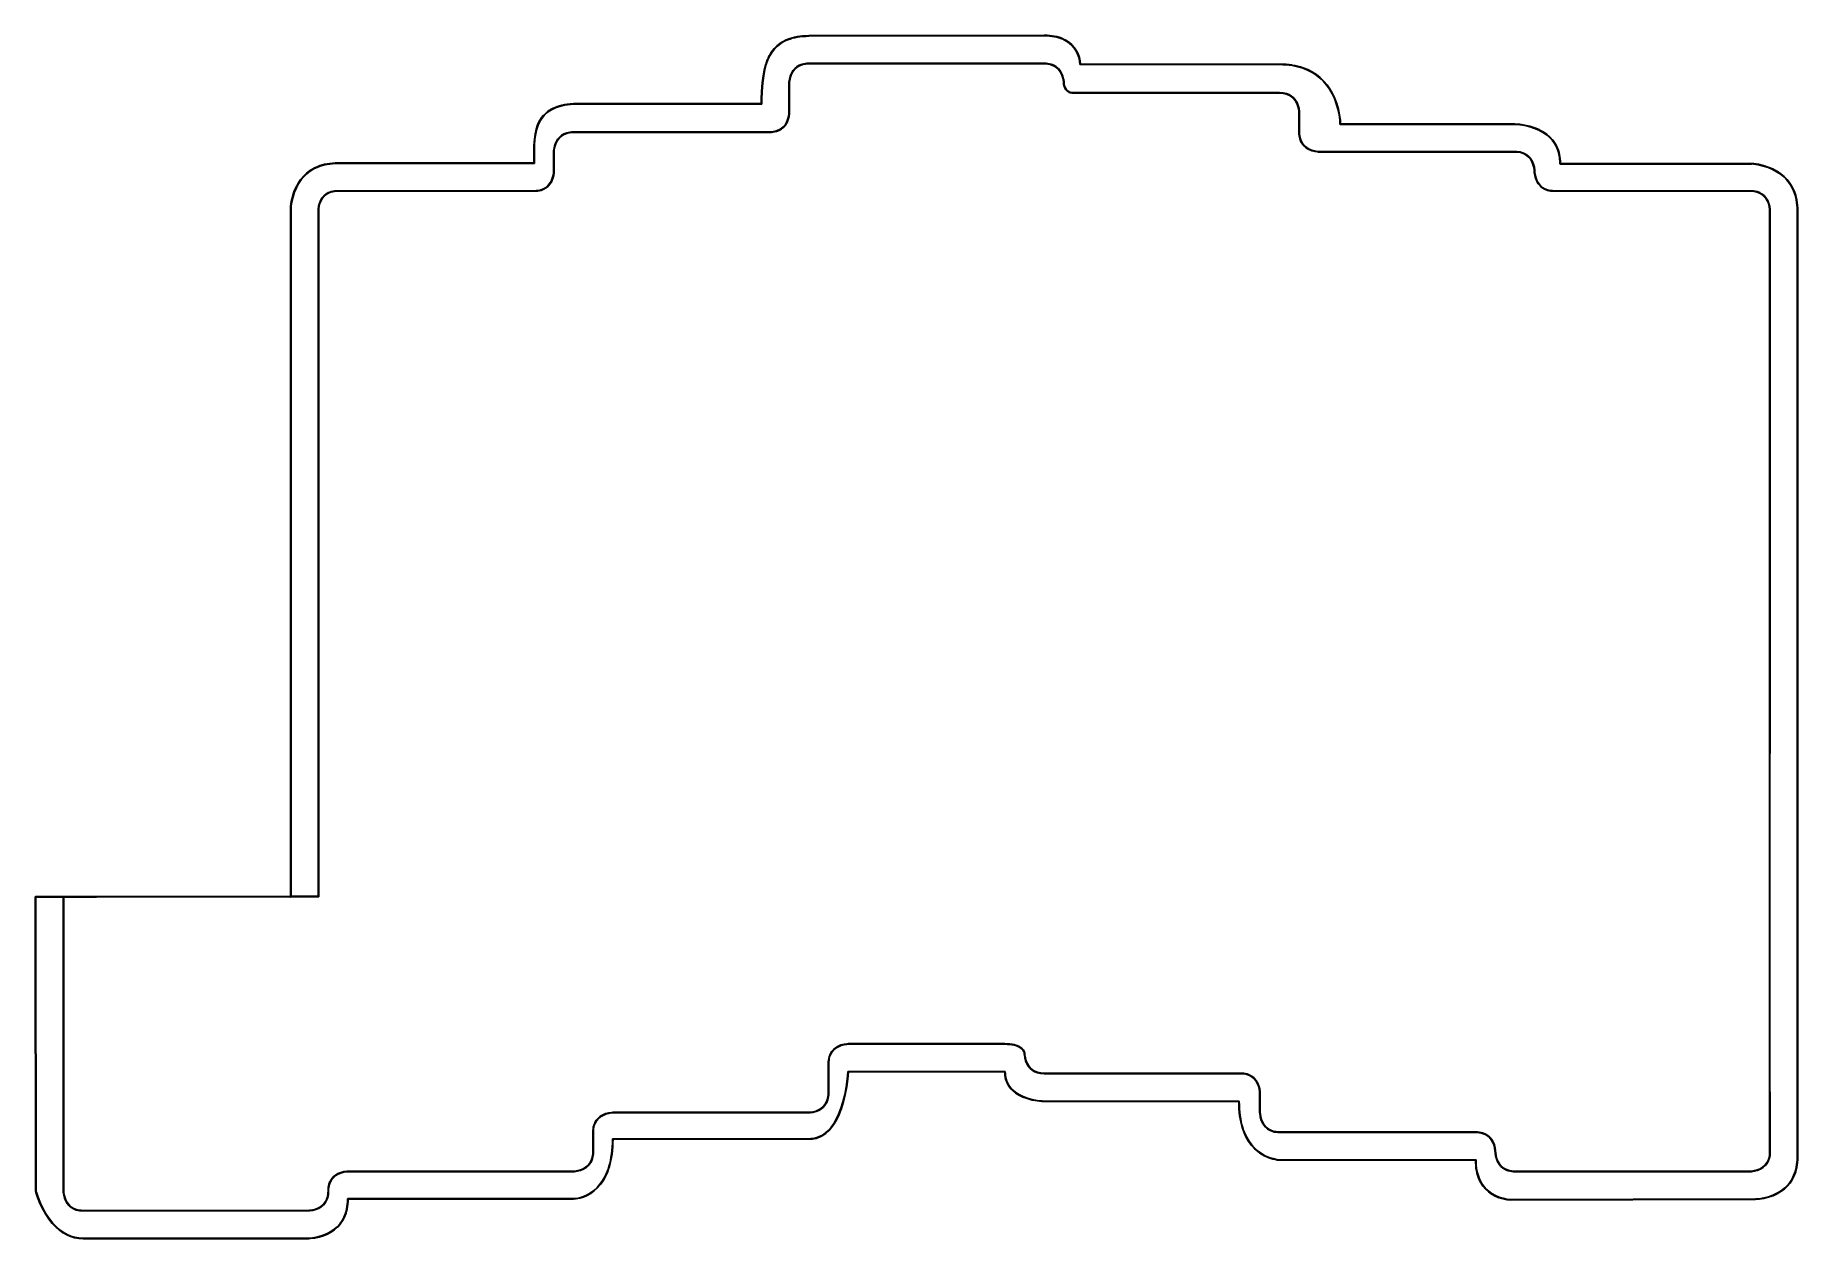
# Model space of a CAD drawing. Extents: x 2.92 to 8.53, y -5.73 to -1.89.
import ezdxf

# ---------------------------------------------------------------- set-up
doc = ezdxf.new("R2010")
doc.units = 0
doc.header["$MEASUREMENT"] = 0
doc.layers.add('BLACK', color=7, linetype='CONTINUOUS')

msp = doc.modelspace()

# ---------------------------------------------------------------- linework, layer by layer
at = {"layer": 'BLACK', "linetype": 'CONTINUOUS'}
for p, q in [((5.301, -1.9117), (5.3071, -1.9086)), ((5.3071, -1.9086), (5.3072, -1.9086)), ((5.3072, -1.9086), (5.3136, -1.9058)), ((5.3072, -1.9086), (5.3072, -1.9086)), ((5.3144, -1.9077), (5.308, -1.9104)), ((5.3136, -1.9058), (5.3137, -1.9058)), ((5.3137, -1.9058), (5.3205, -1.9033)), ((5.3137, -1.9058), (5.3137, -1.9058)), ((5.3212, -1.9052), (5.3144, -1.9077)), ((5.3205, -1.9033), (5.3206, -1.9033)), ((5.3206, -1.9033), (5.3278, -1.9011)), ((5.3206, -1.9033), (5.3206, -1.9033)), ((5.3283, -1.903), (5.3212, -1.9052)), ((5.3278, -1.9011), (5.3355, -1.8992)), ((5.3278, -1.9011), (5.3278, -1.9011)), ((5.3278, -1.9011), (5.3278, -1.9011)), ((5.3359, -1.9011), (5.3283, -1.903)), ((5.3355, -1.8992), (5.3436, -1.8975)), ((5.3355, -1.8992), (5.3355, -1.8992)), ((5.3355, -1.8992), (5.3355, -1.8992)), ((5.344, -1.8995), (5.3359, -1.9011)), ((5.3436, -1.8975), (5.3522, -1.8962)), ((5.3436, -1.8975), (5.3436, -1.8975)), ((5.3436, -1.8975), (5.3436, -1.8975)), ((5.3525, -1.8982), (5.344, -1.8995)), ((5.3522, -1.8962), (5.3522, -1.8963)), ((5.3522, -1.8963), (5.3523, -1.8962)), ((5.3523, -1.8962), (5.3613, -1.8953)), ((5.3615, -1.8973), (5.3525, -1.8982)), ((5.3613, -1.8953), (5.3709, -1.8947)), ((5.3613, -1.8953), (5.3613, -1.8953)), ((5.3613, -1.8953), (5.3613, -1.8953)), ((5.371, -1.8967), (5.3615, -1.8973)), ((5.3709, -1.8947), (5.371, -1.8947)), ((5.371, -1.8947), (5.3811, -1.8945)), ((5.371, -1.8947), (5.371, -1.8947)), ((5.3811, -1.8965), (5.371, -1.8967)), ((5.3811, -1.8945), (6.1311, -1.8932)), ((5.3811, -1.8945), (5.3811, -1.8945)), ((5.3811, -1.8945), (5.3811, -1.8945)), ((6.1311, -1.8952), (5.3811, -1.8965)), ((6.1311, -1.8932), (6.1311, -1.8932)), ((6.1311, -1.8932), (6.1401, -1.8934)), ((6.1311, -1.8932), (6.1311, -1.8932)), ((6.14, -1.8954), (6.1311, -1.8952)), ((6.1484, -1.8959), (6.14, -1.8954)), ((6.1401, -1.8934), (6.1401, -1.8934)), ((6.1401, -1.8934), (6.1401, -1.8934)), ((6.1401, -1.8934), (6.1486, -1.8939)), ((6.1564, -1.8968), (6.1484, -1.8959)), ((6.1486, -1.8939), (6.1486, -1.894)), ((6.1486, -1.894), (6.1486, -1.894)), ((6.1486, -1.894), (6.1566, -1.8949)), ((6.1639, -1.898), (6.1564, -1.8968)), ((6.1566, -1.8949), (6.1567, -1.8949)), ((6.1567, -1.8949), (6.1567, -1.8949)), ((6.1567, -1.8949), (6.1642, -1.8961)), ((6.171, -1.8996), (6.1639, -1.898)), ((6.1642, -1.8961), (6.1643, -1.8961)), ((6.1643, -1.8961), (6.1643, -1.8961)), ((6.1643, -1.8961), (6.1715, -1.8977)), ((6.1777, -1.9014), (6.171, -1.8996)), ((6.1715, -1.8977), (6.1715, -1.8977)), ((6.1715, -1.8977), (6.1715, -1.8977)), ((6.1715, -1.8977), (6.1783, -1.8995)), ((6.1841, -1.9036), (6.1777, -1.9014)), ((6.1783, -1.8995), (6.1783, -1.8996)), ((6.1783, -1.8996), (6.1783, -1.8996)), ((6.1783, -1.8996), (6.1847, -1.9017)), ((6.19, -1.906), (6.1841, -1.9036)), ((6.1847, -1.9017), (6.1847, -1.9017)), ((6.1847, -1.9017), (6.1848, -1.9017)), ((6.1848, -1.9017), (6.1908, -1.9042)), ((6.2009, -1.9116), (6.19, -1.906)), ((6.1908, -1.9042), (6.1908, -1.9042)), ((6.1908, -1.9042), (6.1908, -1.9042)), ((6.1908, -1.9042), (6.2018, -1.9098)), ((5.2489, -1.9711), (5.2551, -1.958)), ((5.2569, -1.9589), (5.2507, -1.9719)), ((5.2551, -1.958), (5.2552, -1.9579)), ((5.2552, -1.9579), (5.2623, -1.9463)), ((5.2552, -1.9579), (5.2552, -1.9579)), ((5.264, -1.9474), (5.2569, -1.9589)), ((5.2623, -1.9463), (5.2623, -1.9462)), ((5.2623, -1.9462), (5.2624, -1.9462)), ((5.2624, -1.9462), (5.2704, -1.9359)), ((5.2719, -1.9372), (5.264, -1.9474)), ((5.2704, -1.9359), (5.2705, -1.9358)), ((5.2704, -1.9359), (5.2704, -1.9359)), ((5.2705, -1.9358), (5.2795, -1.9267)), ((5.2808, -1.9282), (5.2719, -1.9372)), ((5.2795, -1.9267), (5.2795, -1.9267)), ((5.2795, -1.9267), (5.2796, -1.9267)), ((5.2796, -1.9267), (5.2896, -1.9187)), ((5.2908, -1.9203), (5.2808, -1.9282)), ((5.2896, -1.9187), (5.2897, -1.9187)), ((5.2897, -1.9186), (5.2952, -1.9151)), ((5.2897, -1.9187), (5.2897, -1.9186)), ((5.2962, -1.9167), (5.2908, -1.9203)), ((5.2952, -1.915), (5.301, -1.9117)), ((5.2952, -1.9151), (5.2952, -1.915)), ((5.2952, -1.9151), (5.2952, -1.9151)), ((5.3019, -1.9134), (5.2962, -1.9167)), ((5.301, -1.9117), (5.301, -1.9117)), ((5.301, -1.9117), (5.301, -1.9117)), ((5.308, -1.9104), (5.3019, -1.9134)), ((6.2105, -1.9181), (6.2009, -1.9116)), ((6.2018, -1.9098), (6.2019, -1.9099)), ((6.2019, -1.9099), (6.2019, -1.9099)), ((6.2019, -1.9099), (6.2117, -1.9166)), ((6.2189, -1.9257), (6.2105, -1.9181)), ((6.2117, -1.9166), (6.2117, -1.9166)), ((6.2117, -1.9166), (6.2118, -1.9166)), ((6.2118, -1.9166), (6.2203, -1.9243)), ((6.2262, -1.9342), (6.2189, -1.9257)), ((6.2203, -1.9243), (6.2203, -1.9243)), ((6.2203, -1.9243), (6.2204, -1.9244)), ((6.2204, -1.9244), (6.2277, -1.9329)), ((6.2324, -1.9435), (6.2262, -1.9342)), ((6.2277, -1.9329), (6.2278, -1.933)), ((6.2278, -1.933), (6.2278, -1.933)), ((6.2278, -1.933), (6.234, -1.9425)), ((6.2374, -1.9537), (6.2324, -1.9435)), ((6.234, -1.9425), (6.2341, -1.9426)), ((6.2341, -1.9426), (6.2341, -1.9426)), ((6.2341, -1.9426), (6.2392, -1.9529)), ((6.2412, -1.9645), (6.2374, -1.9537)), ((6.2392, -1.9529), (6.2392, -1.9529)), ((6.2392, -1.9529), (6.2392, -1.953)), ((6.2392, -1.953), (6.2431, -1.9639)), ((6.2437, -1.9752), (6.2412, -1.9645)), ((6.2431, -1.9639), (6.2431, -1.9639)), ((6.2431, -1.9639), (6.2431, -1.964)), ((6.2431, -1.964), (6.2456, -1.9749)), ((5.2353, -2.0224), (5.2389, -2.003)), ((5.2408, -2.0034), (5.2373, -2.0227)), ((5.2389, -2.003), (5.2434, -1.9861)), ((5.2389, -2.003), (5.2389, -2.003)), ((5.2389, -2.003), (5.2389, -2.003)), ((5.2453, -1.9867), (5.2408, -2.0034)), ((5.2434, -1.9861), (5.2435, -1.9861)), ((5.2435, -1.986), (5.2488, -1.9712)), ((5.2435, -1.9861), (5.2435, -1.986)), ((5.2507, -1.9719), (5.2453, -1.9867)), ((5.2488, -1.9712), (5.2489, -1.9711)), ((5.2489, -1.9711), (5.2489, -1.9711)), ((5.3218, -2.0231), (5.3256, -2.0141)), ((5.3273, -2.0149), (5.3237, -2.0237)), ((5.3256, -2.014), (5.3304, -2.0061)), ((5.3256, -2.0141), (5.3256, -2.014)), ((5.3256, -2.014), (5.3256, -2.014)), ((5.332, -2.0071), (5.3273, -2.0149)), ((5.3304, -2.0059), (5.3361, -1.9991)), ((5.3304, -2.006), (5.3304, -2.0059)), ((5.3304, -2.0061), (5.3304, -2.006)), ((5.3376, -2.0005), (5.332, -2.0071)), ((5.3361, -1.9991), (5.3362, -1.9991)), ((5.3362, -1.999), (5.3428, -1.9934)), ((5.3362, -1.9991), (5.3362, -1.999)), ((5.344, -1.9949), (5.3376, -2.0005)), ((5.3428, -1.9934), (5.3429, -1.9933)), ((5.3429, -1.9933), (5.343, -1.9933)), ((5.343, -1.9933), (5.3506, -1.9887)), ((5.3515, -1.9905), (5.344, -1.9949)), ((5.3506, -1.9887), (5.3506, -1.9887)), ((5.3506, -1.9887), (5.3507, -1.9887)), ((5.3507, -1.9887), (5.3594, -1.9853)), ((5.3601, -1.9871), (5.3515, -1.9905)), ((5.3594, -1.9853), (5.3595, -1.9853)), ((5.3595, -1.9853), (5.3643, -1.984)), ((5.3595, -1.9853), (5.3595, -1.9853)), ((5.3648, -1.9859), (5.3601, -1.9871)), ((5.3643, -1.984), (5.3644, -1.984)), ((5.3644, -1.984), (5.3696, -1.9831)), ((5.3644, -1.984), (5.3644, -1.984)), ((5.3699, -1.985), (5.3648, -1.9859)), ((5.3696, -1.9831), (5.3751, -1.9825)), ((5.3696, -1.9831), (5.3696, -1.9831)), ((5.3696, -1.9831), (5.3696, -1.9831)), ((5.3753, -1.9845), (5.3699, -1.985)), ((5.3751, -1.9825), (5.3752, -1.9825)), ((5.3752, -1.9825), (5.3811, -1.9823)), ((5.3752, -1.9825), (5.3752, -1.9825)), ((5.3811, -1.9843), (5.3753, -1.9845)), ((5.3811, -1.9823), (5.3811, -1.9823)), ((5.3811, -1.9823), (5.3811, -1.9823)), ((5.3811, -1.9823), (6.1311, -1.9823)), ((6.1311, -1.9843), (5.3811, -1.9843)), ((6.1311, -1.9823), (6.1311, -1.9823)), ((6.1311, -1.9823), (6.1311, -1.9823)), ((6.1311, -1.9823), (6.137, -1.9825)), ((6.1369, -1.9845), (6.1311, -1.9843)), ((6.1423, -1.985), (6.1369, -1.9845)), ((6.137, -1.9825), (6.137, -1.9825)), ((6.137, -1.9825), (6.1371, -1.9825)), ((6.1371, -1.9825), (6.1426, -1.9831)), ((6.1474, -1.9859), (6.1423, -1.985)), ((6.1426, -1.9831), (6.1426, -1.9831)), ((6.1426, -1.9831), (6.1427, -1.9831)), ((6.1427, -1.9831), (6.1478, -1.984)), ((6.1521, -1.9871), (6.1474, -1.9859)), ((6.1478, -1.984), (6.1478, -1.984)), ((6.1478, -1.984), (6.1479, -1.984)), ((6.1479, -1.984), (6.1527, -1.9853)), ((6.1607, -1.9905), (6.1521, -1.9871)), ((6.1527, -1.9853), (6.1527, -1.9853)), ((6.1527, -1.9853), (6.1528, -1.9853)), ((6.1528, -1.9853), (6.1615, -1.9887)), ((6.1682, -1.9949), (6.1607, -1.9905)), ((6.1615, -1.9887), (6.1616, -1.9887)), ((6.1616, -1.9887), (6.1616, -1.9887)), ((6.1616, -1.9887), (6.1692, -1.9933)), ((6.1746, -2.0005), (6.1682, -1.9949)), ((6.1692, -1.9933), (6.1693, -1.9933)), ((6.1693, -1.9933), (6.1694, -1.9934)), ((6.1694, -1.9934), (6.176, -1.999)), ((6.1802, -2.0071), (6.1746, -2.0005)), ((6.176, -1.999), (6.176, -1.9991)), ((6.176, -1.9991), (6.1761, -1.9991)), ((6.1761, -1.9991), (6.1818, -2.0059)), ((6.1849, -2.0149), (6.1802, -2.0071)), ((6.1818, -2.0059), (6.1818, -2.006)), ((6.1818, -2.006), (6.1819, -2.0061)), ((6.1819, -2.0061), (6.1866, -2.014)), ((6.1885, -2.0237), (6.1849, -2.0149)), ((6.1866, -2.014), (6.1866, -2.014)), ((6.1866, -2.014), (6.1866, -2.0141)), ((6.1866, -2.0141), (6.1904, -2.0231)), ((6.2448, -1.9861), (6.2437, -1.9752)), ((6.2449, -1.9864), (6.2448, -1.9861)), ((6.2449, -1.9865), (6.2449, -1.9864)), ((6.2449, -1.9864), (6.2449, -1.9864)), ((6.2449, -1.9864), (6.2449, -1.9864)), ((6.2452, -1.9867), (6.2449, -1.9865)), ((6.2454, -1.9869), (6.2452, -1.9867)), ((6.2455, -1.9869), (6.2454, -1.9869)), ((6.2455, -1.987), (6.2455, -1.9869)), ((6.2458, -1.987), (6.2455, -1.987)), ((6.2455, -1.987), (6.2455, -1.987)), ((6.2456, -1.9749), (6.2456, -1.9749)), ((6.2456, -1.9749), (6.2456, -1.975)), ((6.2456, -1.975), (6.2467, -1.985)), ((6.8811, -1.987), (6.2458, -1.987)), ((6.2467, -1.985), (6.8811, -1.985)), ((6.8811, -1.985), (6.8811, -1.985)), ((6.8811, -1.985), (6.8811, -1.985)), ((6.8811, -1.985), (6.8917, -1.9852)), ((6.8916, -1.9872), (6.8811, -1.987)), ((6.9018, -1.9878), (6.8916, -1.9872)), ((6.8917, -1.9852), (6.8917, -1.9852)), ((6.8917, -1.9852), (6.8917, -1.9852)), ((6.8917, -1.9852), (6.9019, -1.9858)), ((6.9115, -1.9887), (6.9018, -1.9878)), ((6.9019, -1.9858), (6.9019, -1.9858)), ((6.9019, -1.9858), (6.9019, -1.9858)), ((6.9019, -1.9858), (6.9117, -1.9868)), ((6.9209, -1.99), (6.9115, -1.9887)), ((6.9117, -1.9868), (6.9117, -1.9868)), ((6.9117, -1.9868), (6.9118, -1.9868)), ((6.9118, -1.9868), (6.9212, -1.988)), ((6.9299, -1.9916), (6.9209, -1.99)), ((6.9212, -1.988), (6.9212, -1.9881)), ((6.9212, -1.9881), (6.9212, -1.9881)), ((6.9212, -1.9881), (6.9303, -1.9897)), ((6.9386, -1.9936), (6.9299, -1.9916)), ((6.9303, -1.9897), (6.9303, -1.9897)), ((6.9303, -1.9897), (6.9303, -1.9897)), ((6.9303, -1.9897), (6.9391, -1.9917)), ((6.947, -1.9959), (6.9386, -1.9936)), ((6.9391, -1.9917), (6.9391, -1.9917)), ((6.9391, -1.9917), (6.9391, -1.9917)), ((6.9391, -1.9917), (6.9476, -1.994)), ((6.955, -1.9984), (6.947, -1.9959)), ((6.9476, -1.994), (6.9476, -1.994)), ((6.9476, -1.994), (6.9476, -1.994)), ((6.9476, -1.994), (6.9557, -1.9966)), ((6.9703, -2.0045), (6.955, -1.9984)), ((6.9557, -1.9966), (6.9557, -1.9966)), ((6.9557, -1.9966), (6.9557, -1.9966)), ((6.9557, -1.9966), (6.971, -2.0027)), ((6.9844, -2.0118), (6.9703, -2.0045)), ((6.971, -2.0027), (6.9711, -2.0027)), ((6.9711, -2.0027), (6.9711, -2.0027)), ((6.9711, -2.0027), (6.9853, -2.01)), ((6.9974, -2.0202), (6.9844, -2.0118)), ((6.9853, -2.01), (6.9854, -2.0101)), ((6.9854, -2.0101), (6.9854, -2.0101)), ((6.9854, -2.0101), (6.9986, -2.0185)), ((7.0095, -2.0297), (6.9974, -2.0202)), ((6.9986, -2.0185), (6.9986, -2.0186)), ((6.9986, -2.0186), (6.9986, -2.0186)), ((6.9986, -2.0186), (7.0108, -2.0282)), ((5.2296, -2.0969), (5.2307, -2.0724)), ((5.2307, -2.0724), (5.2326, -2.045)), ((5.2307, -2.0724), (5.2307, -2.0724)), ((5.2307, -2.0724), (5.2307, -2.0724)), ((5.2326, -2.0725), (5.2316, -2.097)), ((5.2326, -2.045), (5.2353, -2.0224)), ((5.2326, -2.045), (5.2326, -2.045)), ((5.2326, -2.045), (5.2326, -2.045)), ((5.2345, -2.0452), (5.2326, -2.0725)), ((5.2373, -2.0227), (5.2345, -2.0452)), ((5.2353, -2.0224), (5.2353, -2.0224)), ((5.2353, -2.0224), (5.2353, -2.0224)), ((5.3176, -2.0458), (5.3178, -2.0422)), ((5.3176, -2.1395), (5.3176, -2.0458)), ((5.3176, -2.0458), (5.3176, -2.0458)), ((5.3176, -2.0458), (5.3176, -2.0458)), ((5.3178, -2.0421), (5.3192, -2.033)), ((5.3178, -2.0422), (5.3178, -2.0421)), ((5.3178, -2.0422), (5.3178, -2.0422)), ((5.3192, -2.0328), (5.3218, -2.0232)), ((5.3192, -2.0329), (5.3192, -2.0328)), ((5.3192, -2.033), (5.3192, -2.0329)), ((5.3198, -2.0423), (5.3196, -2.0458)), ((5.3196, -2.0458), (5.3196, -2.1396)), ((5.3211, -2.0333), (5.3198, -2.0423)), ((5.3237, -2.0237), (5.3211, -2.0333)), ((5.3218, -2.0232), (5.3218, -2.0231)), ((5.3218, -2.0231), (5.3218, -2.0231)), ((6.1911, -2.0333), (6.1885, -2.0237)), ((6.1904, -2.0231), (6.1904, -2.0231)), ((6.1904, -2.0231), (6.1904, -2.0232)), ((6.1904, -2.0232), (6.193, -2.0328)), ((6.1924, -2.0423), (6.1911, -2.0333)), ((6.1926, -2.0459), (6.1924, -2.0423)), ((6.1928, -2.0488), (6.1926, -2.0459)), ((6.1926, -2.0459), (6.1926, -2.0459)), ((6.1926, -2.0459), (6.1926, -2.0459)), ((6.1928, -2.0489), (6.1928, -2.0488)), ((6.1941, -2.0554), (6.1928, -2.0489)), ((6.1928, -2.0489), (6.1928, -2.0489)), ((6.193, -2.0328), (6.193, -2.0329)), ((6.193, -2.0329), (6.1931, -2.033)), ((6.1931, -2.033), (6.1944, -2.0421)), ((6.1942, -2.0555), (6.1941, -2.0554)), ((6.1942, -2.0556), (6.1942, -2.0555)), ((6.1966, -2.0618), (6.1942, -2.0556)), ((6.1944, -2.0421), (6.1944, -2.0422)), ((6.1944, -2.0422), (6.1944, -2.0422)), ((6.1944, -2.0422), (6.1946, -2.0458)), ((6.1946, -2.0458), (6.1948, -2.0486)), ((6.1948, -2.0486), (6.1961, -2.0549)), ((6.1961, -2.0549), (6.1984, -2.061)), ((6.1967, -2.0619), (6.1966, -2.0618)), ((6.1967, -2.062), (6.1967, -2.0619)), ((6.2001, -2.0673), (6.1967, -2.062)), ((6.1984, -2.061), (6.2017, -2.0662)), ((6.2002, -2.0674), (6.2001, -2.0673)), ((6.2002, -2.0675), (6.2002, -2.0674)), ((6.2046, -2.0718), (6.2002, -2.0675)), ((6.2017, -2.0662), (6.2059, -2.0703)), ((6.2047, -2.0718), (6.2046, -2.0718)), ((6.2047, -2.0719), (6.2047, -2.0718)), ((6.2101, -2.0751), (6.2047, -2.0719)), ((6.2059, -2.0703), (6.211, -2.0734)), ((6.2102, -2.0752), (6.2101, -2.0751)), ((6.2101, -2.0751), (6.2101, -2.0751)), ((6.2133, -2.0764), (6.2102, -2.0752)), ((6.211, -2.0734), (6.2139, -2.0745)), ((6.2134, -2.0764), (6.2133, -2.0764)), ((6.2133, -2.0764), (6.2133, -2.0764)), ((6.2168, -2.0773), (6.2134, -2.0764)), ((6.2139, -2.0745), (6.2172, -2.0754)), ((6.2169, -2.0773), (6.2168, -2.0773)), ((6.2168, -2.0773), (6.2168, -2.0773)), ((6.2206, -2.0778), (6.2169, -2.0773)), ((6.2172, -2.0754), (6.2208, -2.0759)), ((6.2207, -2.0778), (6.2206, -2.0778)), ((6.2207, -2.0779), (6.2207, -2.0778)), ((6.2248, -2.0781), (6.2207, -2.0779)), ((6.2208, -2.0759), (6.2249, -2.0761)), ((6.2249, -2.0761), (6.8811, -2.0761)), ((6.8811, -2.0761), (6.8811, -2.0761)), ((6.8811, -2.0761), (6.8811, -2.0761)), ((6.8811, -2.0761), (6.887, -2.0763)), ((6.887, -2.0763), (6.887, -2.0763)), ((6.887, -2.0763), (6.8871, -2.0763)), ((6.8871, -2.0763), (6.8926, -2.0768)), ((6.8926, -2.0768), (6.8926, -2.0769)), ((6.8926, -2.0769), (6.8927, -2.0769)), ((6.8927, -2.0769), (6.8978, -2.0778)), ((6.8978, -2.0778), (6.8978, -2.0778)), ((6.8978, -2.0778), (6.8979, -2.0778)), ((6.8979, -2.0778), (6.9027, -2.079)), ((7.0206, -2.0405), (7.0095, -2.0297)), ((7.0108, -2.0282), (7.0108, -2.0283)), ((7.0108, -2.0283), (7.0108, -2.0283)), ((7.0108, -2.0283), (7.022, -2.0391)), ((7.0308, -2.0524), (7.0206, -2.0405)), ((7.022, -2.0391), (7.0221, -2.0391)), ((7.0221, -2.0391), (7.0221, -2.0391)), ((7.0221, -2.0391), (7.0323, -2.0511)), ((7.0401, -2.0655), (7.0308, -2.0524)), ((7.0323, -2.0511), (7.0324, -2.0512)), ((7.0324, -2.0512), (7.0324, -2.0512)), ((7.0324, -2.0512), (7.0417, -2.0644)), ((7.0483, -2.0798), (7.0401, -2.0655)), ((7.0417, -2.0644), (7.0417, -2.0644)), ((7.0417, -2.0644), (7.0417, -2.0644)), ((7.0417, -2.0644), (7.0501, -2.0788)), ((4.5496, -2.1357), (4.5547, -2.1322)), ((4.5558, -2.1338), (4.5507, -2.1373)), ((4.5547, -2.1322), (4.5547, -2.1322)), ((4.5547, -2.1322), (4.5548, -2.1322)), ((4.5548, -2.1322), (4.5602, -2.1289)), ((4.5612, -2.1306), (4.5558, -2.1338)), ((4.5602, -2.1289), (4.5603, -2.1289)), ((4.5603, -2.1289), (4.5662, -2.1258)), ((4.5603, -2.1289), (4.5603, -2.1289)), ((4.567, -2.1276), (4.5612, -2.1306)), ((4.5662, -2.1258), (4.5725, -2.123)), ((4.5662, -2.1258), (4.5662, -2.1258)), ((4.5662, -2.1258), (4.5662, -2.1258)), ((4.5733, -2.1248), (4.567, -2.1276)), ((4.5725, -2.123), (4.5725, -2.123)), ((4.5725, -2.123), (4.5726, -2.123)), ((4.5726, -2.123), (4.5793, -2.1205)), ((4.58, -2.1223), (4.5733, -2.1248)), ((4.5793, -2.1204), (4.5866, -2.1181)), ((4.5793, -2.1205), (4.5793, -2.1204)), ((4.5793, -2.1205), (4.5793, -2.1205)), ((4.5871, -2.12), (4.58, -2.1223)), ((4.5866, -2.1181), (4.5943, -2.1161)), ((4.5866, -2.1181), (4.5866, -2.1181)), ((4.5866, -2.1181), (4.5866, -2.1181)), ((4.5948, -2.118), (4.5871, -2.12)), ((4.5943, -2.1161), (4.6026, -2.1144)), ((4.5943, -2.1161), (4.5943, -2.1161)), ((4.5943, -2.1161), (4.5943, -2.1161)), ((4.603, -2.1163), (4.5948, -2.118)), ((4.6026, -2.1144), (4.6026, -2.1144)), ((4.6026, -2.1144), (4.6027, -2.1144)), ((4.6027, -2.1144), (4.6114, -2.1129)), ((4.6117, -2.1149), (4.603, -2.1163)), ((4.6114, -2.1129), (4.6115, -2.1129)), ((4.6115, -2.1129), (4.621, -2.1118)), ((4.6115, -2.1129), (4.6115, -2.1129)), ((4.6212, -2.1138), (4.6117, -2.1149)), ((4.621, -2.1118), (4.631, -2.111)), ((4.621, -2.1118), (4.621, -2.1118)), ((4.621, -2.1118), (4.621, -2.1118)), ((4.6311, -2.113), (4.6212, -2.1138)), ((4.631, -2.111), (4.6311, -2.111)), ((4.6311, -2.111), (4.6311, -2.111)), ((4.6311, -2.111), (5.2291, -2.111)), ((5.23, -2.113), (4.6311, -2.113)), ((5.2291, -2.111), (5.2296, -2.0969)), ((5.2296, -2.0969), (5.2296, -2.0969)), ((5.2296, -2.0969), (5.2296, -2.0969)), ((5.2303, -2.1129), (5.23, -2.113)), ((5.2304, -2.1129), (5.2303, -2.1129)), ((5.2306, -2.1127), (5.2304, -2.1129)), ((5.2304, -2.1129), (5.2304, -2.1129)), ((5.2304, -2.1129), (5.2304, -2.1129)), ((5.2309, -2.1124), (5.2306, -2.1127)), ((5.231, -2.112), (5.2309, -2.1124)), ((5.2309, -2.1124), (5.2309, -2.1124)), ((5.2309, -2.1124), (5.2309, -2.1124)), ((5.2309, -2.1124), (5.2309, -2.1124)), ((5.2316, -2.097), (5.231, -2.112)), ((6.2249, -2.0781), (6.2248, -2.078)), ((6.2248, -2.078), (6.2248, -2.0781)), ((6.8811, -2.0781), (6.2249, -2.0781)), ((6.8869, -2.0782), (6.8811, -2.0781)), ((6.8923, -2.0788), (6.8869, -2.0782)), ((6.8974, -2.0797), (6.8923, -2.0788)), ((6.9021, -2.0809), (6.8974, -2.0797)), ((6.9107, -2.0842), (6.9021, -2.0809)), ((6.9027, -2.079), (6.9027, -2.079)), ((6.9027, -2.079), (6.9028, -2.079)), ((6.9028, -2.079), (6.9115, -2.0824)), ((6.9182, -2.0887), (6.9107, -2.0842)), ((6.9115, -2.0824), (6.9116, -2.0825)), ((6.9116, -2.0825), (6.9116, -2.0825)), ((6.9116, -2.0825), (6.9192, -2.087)), ((6.9246, -2.0942), (6.9182, -2.0887)), ((6.9192, -2.087), (6.9193, -2.0871)), ((6.9193, -2.0871), (6.9194, -2.0871)), ((6.9194, -2.0871), (6.926, -2.0928)), ((6.9302, -2.1009), (6.9246, -2.0942)), ((6.926, -2.0928), (6.926, -2.0928)), ((6.926, -2.0928), (6.9261, -2.0929)), ((6.9261, -2.0929), (6.9318, -2.0997)), ((6.9349, -2.1087), (6.9302, -2.1009)), ((6.9318, -2.0997), (6.9318, -2.0997)), ((6.9318, -2.0997), (6.9319, -2.0998)), ((6.9319, -2.0998), (6.9366, -2.1077)), ((6.9385, -2.1175), (6.9349, -2.1087)), ((6.9366, -2.1077), (6.9366, -2.1078)), ((6.9366, -2.1078), (6.9366, -2.1078)), ((6.9366, -2.1078), (6.9404, -2.1168)), ((6.9411, -2.127), (6.9385, -2.1175)), ((6.9404, -2.1168), (6.9404, -2.1169)), ((6.9404, -2.1169), (6.9404, -2.1169)), ((6.9404, -2.1169), (6.943, -2.1266)), ((6.9424, -2.1361), (6.9411, -2.127)), ((6.943, -2.1266), (6.943, -2.1267)), ((6.943, -2.1267), (6.9431, -2.1267)), ((6.9431, -2.1267), (6.9444, -2.1359)), ((7.0556, -2.0953), (7.0483, -2.0798)), ((7.0501, -2.0788), (7.0501, -2.0789)), ((7.0501, -2.0789), (7.0501, -2.0789)), ((7.0501, -2.0789), (7.0574, -2.0945)), ((7.0618, -2.1119), (7.0556, -2.0953)), ((7.0574, -2.0945), (7.0574, -2.0945)), ((7.0574, -2.0945), (7.0574, -2.0946)), ((7.0574, -2.0946), (7.0637, -2.1112)), ((7.0668, -2.1293), (7.0618, -2.1119)), ((7.0637, -2.1112), (7.0637, -2.1113)), ((7.0637, -2.1113), (7.0637, -2.1113)), ((7.0637, -2.1113), (7.0687, -2.1288)), ((7.0705, -2.147), (7.0668, -2.1293)), ((7.0687, -2.1288), (7.0687, -2.1288)), ((7.0687, -2.1288), (7.0687, -2.1289)), ((7.0687, -2.1289), (7.0724, -2.1467)), ((4.5123, -2.1922), (4.5167, -2.1791)), ((4.5185, -2.1798), (4.5142, -2.1927)), ((4.5167, -2.179), (4.5221, -2.1674)), ((4.5167, -2.1791), (4.5167, -2.179)), ((4.5167, -2.179), (4.5167, -2.179)), ((4.5238, -2.1683), (4.5185, -2.1798)), ((4.5221, -2.1673), (4.5285, -2.157)), ((4.5221, -2.1674), (4.5221, -2.1673)), ((4.5221, -2.1674), (4.5221, -2.1674)), ((4.5301, -2.1581), (4.5238, -2.1683)), ((4.5285, -2.157), (4.5286, -2.1569)), ((4.5285, -2.157), (4.5285, -2.157)), ((4.5286, -2.1569), (4.536, -2.1478)), ((4.5375, -2.1491), (4.5301, -2.1581)), ((4.536, -2.1478), (4.5361, -2.1477)), ((4.5361, -2.1477), (4.5447, -2.1395)), ((4.5361, -2.1477), (4.5361, -2.1477)), ((4.546, -2.141), (4.5375, -2.1491)), ((4.5447, -2.1395), (4.5447, -2.1395)), ((4.5447, -2.1395), (4.5448, -2.1395)), ((4.5448, -2.1395), (4.5495, -2.1357)), ((4.5507, -2.1373), (4.546, -2.141)), ((4.5495, -2.1357), (4.5496, -2.1357)), ((4.5496, -2.1357), (4.5496, -2.1357)), ((5.2932, -2.1905), (5.2996, -2.1849)), ((5.301, -2.1864), (5.2944, -2.192)), ((5.2996, -2.1849), (5.3052, -2.1783)), ((5.3011, -2.1862), (5.301, -2.1863)), ((5.301, -2.1863), (5.301, -2.1864)), ((5.3068, -2.1795), (5.3011, -2.1862)), ((5.3052, -2.1783), (5.3099, -2.1705)), ((5.3069, -2.1793), (5.3068, -2.1794)), ((5.3068, -2.1794), (5.3068, -2.1795)), ((5.3116, -2.1714), (5.3069, -2.1793)), ((5.3099, -2.1705), (5.3135, -2.1616)), ((5.3154, -2.1623), (5.3116, -2.1713)), ((5.3116, -2.1713), (5.3116, -2.1714)), ((5.3116, -2.1714), (5.3116, -2.1714)), ((5.3135, -2.1616), (5.3161, -2.1521)), ((5.318, -2.1525), (5.3154, -2.1622)), ((5.3154, -2.1622), (5.3154, -2.1623)), ((5.3154, -2.1623), (5.3154, -2.1623)), ((5.3161, -2.1521), (5.3174, -2.143)), ((5.3174, -2.143), (5.3176, -2.1395)), ((5.3181, -2.1524), (5.318, -2.1525)), ((5.318, -2.1525), (5.318, -2.1525)), ((5.3194, -2.1433), (5.3181, -2.1524)), ((5.3196, -2.1396), (5.3194, -2.1432)), ((5.3194, -2.1432), (5.3194, -2.1432)), ((5.3194, -2.1432), (5.3194, -2.1433)), ((5.3196, -2.1396), (5.3196, -2.1396)), ((5.3196, -2.1396), (5.3196, -2.1396)), ((6.9426, -2.1396), (6.9424, -2.1361)), ((6.9426, -2.1708), (6.9426, -2.1396)), ((6.9426, -2.2021), (6.9426, -2.1708)), ((6.9444, -2.1359), (6.9444, -2.1359)), ((6.9444, -2.1359), (6.9444, -2.1359)), ((6.9444, -2.1359), (6.9446, -2.1395)), ((6.9446, -2.1395), (6.9446, -2.1395)), ((6.9446, -2.1395), (6.9446, -2.1396)), ((6.9446, -2.1396), (6.9446, -2.1708)), ((6.9446, -2.1708), (6.9446, -2.2021)), ((7.0727, -2.1639), (7.0705, -2.147)), ((7.0724, -2.1467), (7.0724, -2.1467)), ((7.0724, -2.1467), (7.0724, -2.1467)), ((7.0724, -2.1467), (7.0747, -2.1636)), ((7.0735, -2.177), (7.0727, -2.1639)), ((7.0736, -2.1773), (7.0735, -2.177)), ((7.0736, -2.1774), (7.0736, -2.1773)), ((7.0736, -2.1773), (7.0736, -2.1773)), ((7.0739, -2.1776), (7.0736, -2.1774)), ((7.0736, -2.1774), (7.0736, -2.1774)), ((7.0741, -2.1779), (7.0739, -2.1776)), ((7.0742, -2.1779), (7.0741, -2.1779)), ((7.0745, -2.178), (7.0742, -2.1779)), ((7.0742, -2.1779), (7.0742, -2.1779)), ((7.0742, -2.1779), (7.0742, -2.1779)), ((7.6311, -2.178), (7.0745, -2.178)), ((7.0747, -2.1636), (7.0747, -2.1637)), ((7.0747, -2.1637), (7.0747, -2.1637)), ((7.0747, -2.1637), (7.0754, -2.176)), ((7.0754, -2.176), (7.6311, -2.176)), ((7.6311, -2.176), (7.6311, -2.176)), ((7.6311, -2.176), (7.6312, -2.176)), ((7.6461, -2.179), (7.6311, -2.178)), ((7.6312, -2.176), (7.6463, -2.1771)), ((7.6622, -2.1814), (7.6461, -2.179)), ((7.6463, -2.1771), (7.6463, -2.1771)), ((7.6463, -2.1771), (7.6464, -2.1771)), ((7.6464, -2.1771), (7.6625, -2.1795)), ((7.6783, -2.1852), (7.6622, -2.1814)), ((7.6625, -2.1795), (7.6625, -2.1795)), ((7.6625, -2.1795), (7.6626, -2.1795)), ((7.6626, -2.1795), (7.6788, -2.1833)), ((7.6935, -2.19), (7.6783, -2.1852)), ((7.6788, -2.1833), (7.6788, -2.1833)), ((7.6788, -2.1833), (7.6788, -2.1833)), ((7.6788, -2.1833), (7.6942, -2.1882)), ((7.7075, -2.1959), (7.6935, -2.19)), ((7.6942, -2.1882), (7.6942, -2.1882)), ((7.6942, -2.1882), (7.6942, -2.1882)), ((7.6942, -2.1882), (7.7083, -2.1941)), ((4.5048, -2.2699), (4.5052, -2.2446)), ((4.5052, -2.2446), (4.5065, -2.2244)), ((4.5052, -2.2446), (4.5052, -2.2446)), ((4.5052, -2.2446), (4.5052, -2.2446)), ((4.5065, -2.2243), (4.5089, -2.2072)), ((4.5065, -2.2244), (4.5065, -2.2243)), ((4.5065, -2.2243), (4.5065, -2.2243)), ((4.5071, -2.2447), (4.5068, -2.2699)), ((4.5084, -2.2245), (4.5071, -2.2447)), ((4.5108, -2.2075), (4.5084, -2.2245)), ((4.5089, -2.2071), (4.5123, -2.1922)), ((4.5089, -2.2072), (4.5089, -2.2071)), ((4.5089, -2.2071), (4.5089, -2.2071)), ((4.5142, -2.1927), (4.5108, -2.2075)), ((4.5123, -2.1922), (4.5123, -2.1922)), ((4.5123, -2.1922), (4.5123, -2.1922)), ((4.5692, -2.2516), (4.5718, -2.2419)), ((4.5737, -2.2425), (4.5711, -2.252)), ((4.5718, -2.2418), (4.5756, -2.2328)), ((4.5718, -2.2419), (4.5718, -2.2418)), ((4.5718, -2.2419), (4.5718, -2.2419)), ((4.5773, -2.2337), (4.5737, -2.2425)), ((4.5756, -2.2327), (4.5804, -2.2248)), ((4.5756, -2.2328), (4.5756, -2.2327)), ((4.5756, -2.2328), (4.5756, -2.2328)), ((4.582, -2.2259), (4.5773, -2.2337)), ((4.5804, -2.2247), (4.5861, -2.2179)), ((4.5804, -2.2248), (4.5804, -2.2247)), ((4.5804, -2.2247), (4.5804, -2.2247)), ((4.5876, -2.2192), (4.582, -2.2259)), ((4.5861, -2.2179), (4.5862, -2.2178)), ((4.5862, -2.2178), (4.5928, -2.2121)), ((4.5862, -2.2178), (4.5862, -2.2178)), ((4.594, -2.2137), (4.5876, -2.2192)), ((4.5928, -2.2121), (4.5929, -2.2121)), ((4.5929, -2.2121), (4.593, -2.212)), ((4.593, -2.212), (4.6006, -2.2075)), ((4.6015, -2.2092), (4.594, -2.2137)), ((4.6006, -2.2075), (4.6007, -2.2074)), ((4.6006, -2.2075), (4.6006, -2.2075)), ((4.6007, -2.2074), (4.6094, -2.204)), ((4.6101, -2.2059), (4.6015, -2.2092)), ((4.6094, -2.204), (4.6095, -2.204)), ((4.6095, -2.204), (4.6143, -2.2028)), ((4.6095, -2.204), (4.6095, -2.204)), ((4.6148, -2.2047), (4.6101, -2.2059)), ((4.6143, -2.2028), (4.6144, -2.2028)), ((4.6144, -2.2028), (4.6196, -2.2019)), ((4.6144, -2.2028), (4.6144, -2.2028)), ((4.6199, -2.2038), (4.6148, -2.2047)), ((4.6196, -2.2018), (4.6251, -2.2013)), ((4.6196, -2.2019), (4.6196, -2.2018)), ((4.6196, -2.2019), (4.6196, -2.2019)), ((4.6253, -2.2032), (4.6199, -2.2038)), ((4.6251, -2.2013), (4.6252, -2.2013)), ((4.6252, -2.2013), (4.6311, -2.2011)), ((4.6252, -2.2013), (4.6252, -2.2013)), ((4.6311, -2.2031), (4.6253, -2.2032)), ((4.6311, -2.2011), (4.6311, -2.2011)), ((4.6311, -2.2011), (4.6311, -2.2011)), ((4.6311, -2.2011), (5.2561, -2.2011)), ((5.2561, -2.2031), (4.6311, -2.2031)), ((5.2561, -2.2011), (5.2619, -2.2009)), ((5.262, -2.2029), (5.2561, -2.2031)), ((5.2561, -2.2031), (5.2561, -2.203)), ((5.2561, -2.203), (5.2561, -2.2031)), ((5.2619, -2.2009), (5.2673, -2.2003)), ((5.2621, -2.2029), (5.262, -2.2029)), ((5.262, -2.2029), (5.262, -2.2029)), ((5.2676, -2.2023), (5.2621, -2.2029)), ((5.2673, -2.2003), (5.2724, -2.1994)), ((5.2677, -2.2023), (5.2676, -2.2023)), ((5.2676, -2.2023), (5.2676, -2.2023)), ((5.2728, -2.2014), (5.2677, -2.2023)), ((5.2724, -2.1994), (5.2771, -2.1982)), ((5.2729, -2.2014), (5.2728, -2.2014)), ((5.2728, -2.2014), (5.2728, -2.2014)), ((5.2777, -2.2001), (5.2729, -2.2014)), ((5.2771, -2.1982), (5.2857, -2.1949)), ((5.2778, -2.2001), (5.2777, -2.2001)), ((5.2777, -2.2001), (5.2777, -2.2001)), ((5.2865, -2.1967), (5.2778, -2.2001)), ((5.2857, -2.1949), (5.2932, -2.1905)), ((5.2866, -2.1967), (5.2865, -2.1967)), ((5.2942, -2.1921), (5.2866, -2.1966)), ((5.2866, -2.1966), (5.2866, -2.1967)), ((5.2943, -2.1921), (5.2942, -2.1921)), ((5.2944, -2.192), (5.2943, -2.1921)), ((6.9428, -2.208), (6.9426, -2.2021)), ((6.9426, -2.2021), (6.9426, -2.2021)), ((6.9426, -2.2021), (6.9426, -2.2021)), ((6.9434, -2.2135), (6.9428, -2.208)), ((6.9428, -2.208), (6.9428, -2.208)), ((6.9428, -2.208), (6.9428, -2.208)), ((6.9434, -2.2136), (6.9434, -2.2135)), ((6.9443, -2.2188), (6.9434, -2.2136)), ((6.9434, -2.2136), (6.9434, -2.2136)), ((6.9455, -2.2236), (6.9443, -2.2188)), ((6.9443, -2.2188), (6.9443, -2.2188)), ((6.9443, -2.2188), (6.9443, -2.2188)), ((6.9446, -2.2021), (6.9448, -2.2079)), ((6.9448, -2.2079), (6.9453, -2.2133)), ((6.9453, -2.2133), (6.9462, -2.2184)), ((6.9456, -2.2237), (6.9455, -2.2236)), ((6.9456, -2.2238), (6.9456, -2.2237)), ((6.949, -2.2325), (6.9456, -2.2238)), ((6.9462, -2.2184), (6.9474, -2.2231)), ((6.9474, -2.2231), (6.9508, -2.2317)), ((6.949, -2.2326), (6.949, -2.2325)), ((6.949, -2.2325), (6.949, -2.2325)), ((6.9536, -2.2402), (6.949, -2.2326)), ((6.9508, -2.2317), (6.9552, -2.2391)), ((6.9536, -2.2403), (6.9536, -2.2402)), ((6.9537, -2.2403), (6.9536, -2.2403)), ((6.9593, -2.2469), (6.9537, -2.2403)), ((6.9552, -2.2391), (6.9608, -2.2456)), ((6.9608, -2.2456), (6.9674, -2.2512)), ((7.7201, -2.2027), (7.7075, -2.1959)), ((7.7083, -2.1941), (7.7084, -2.1942)), ((7.7084, -2.1942), (7.7084, -2.1942)), ((7.7084, -2.1942), (7.7211, -2.201)), ((7.7313, -2.2104), (7.7201, -2.2027)), ((7.7211, -2.201), (7.7211, -2.2011)), ((7.7211, -2.2011), (7.7212, -2.2011)), ((7.7212, -2.2011), (7.7325, -2.2088)), ((7.7412, -2.2188), (7.7313, -2.2104)), ((7.7325, -2.2088), (7.7325, -2.2088)), ((7.7325, -2.2088), (7.7326, -2.2088)), ((7.7326, -2.2088), (7.7425, -2.2173)), ((7.7497, -2.228), (7.7412, -2.2188)), ((7.7425, -2.2173), (7.7425, -2.2174)), ((7.7425, -2.2174), (7.7426, -2.2174)), ((7.7426, -2.2174), (7.7512, -2.2267)), ((7.757, -2.2381), (7.7497, -2.228)), ((7.7512, -2.2267), (7.7512, -2.2268)), ((7.7512, -2.2268), (7.7513, -2.2268)), ((7.7513, -2.2268), (7.7586, -2.2369)), ((7.763, -2.2489), (7.757, -2.2381)), ((7.7586, -2.2369), (7.7586, -2.237)), ((7.7586, -2.237), (7.7587, -2.237)), ((7.7587, -2.237), (7.7648, -2.248)), ((3.8459, -2.303), (3.8541, -2.3017)), ((3.8541, -2.3017), (3.8542, -2.3017)), ((3.8542, -2.3017), (3.8627, -2.3008)), ((3.8542, -2.3017), (3.8542, -2.3017)), ((3.8627, -2.3008), (3.8628, -2.3008)), ((3.8628, -2.3008), (3.8717, -2.3002)), ((3.8628, -2.3008), (3.8628, -2.3008)), ((3.8718, -2.3022), (3.8629, -2.3027)), ((3.8717, -2.3002), (3.8717, -2.3002)), ((3.8717, -2.3002), (3.8718, -2.3002)), ((3.8718, -2.3002), (3.8811, -2.3)), ((3.8811, -2.302), (3.8718, -2.3022)), ((3.8811, -2.3), (3.8811, -2.3)), ((3.8811, -2.3), (3.8811, -2.3)), ((3.8811, -2.3), (4.5051, -2.3)), ((4.5061, -2.302), (3.8811, -2.302)), ((4.505, -2.2834), (4.5048, -2.2699)), ((4.5048, -2.2699), (4.5049, -2.2699)), ((4.5049, -2.2699), (4.5048, -2.2699)), ((4.5051, -2.3), (4.505, -2.2834)), ((4.5065, -2.3019), (4.5061, -2.302)), ((4.5067, -2.3016), (4.5065, -2.3019)), ((4.5065, -2.3019), (4.5065, -2.3019)), ((4.5065, -2.3019), (4.5065, -2.3019)), ((4.507, -2.3014), (4.5067, -2.3016)), ((4.5068, -2.2699), (4.5069, -2.2834)), ((4.5069, -2.2834), (4.5069, -2.2834)), ((4.5069, -2.2834), (4.5069, -2.2834)), ((4.5069, -2.2834), (4.5071, -2.301)), ((4.5071, -2.301), (4.507, -2.3014)), ((4.507, -2.3014), (4.507, -2.3014)), ((4.507, -2.3014), (4.507, -2.3014)), ((4.5676, -2.2645), (4.5678, -2.2609)), ((4.5676, -2.2646), (4.5676, -2.2645)), ((4.5676, -2.2645), (4.5676, -2.2645)), ((4.5676, -2.327), (4.5676, -2.2646)), ((4.5678, -2.2609), (4.5692, -2.2517)), ((4.5678, -2.2609), (4.5678, -2.2609)), ((4.5678, -2.2609), (4.5678, -2.2609)), ((4.5692, -2.2517), (4.5692, -2.2516)), ((4.5692, -2.2517), (4.5692, -2.2517)), ((4.5698, -2.2611), (4.5696, -2.2646)), ((4.5696, -2.2646), (4.5696, -2.3271)), ((4.5711, -2.252), (4.5698, -2.2611)), ((6.9594, -2.247), (6.9593, -2.2469)), ((6.9594, -2.2471), (6.9594, -2.247)), ((6.9662, -2.2527), (6.9594, -2.2471)), ((6.9663, -2.2528), (6.9662, -2.2527)), ((6.9742, -2.2576), (6.9663, -2.2528)), ((6.9663, -2.2528), (6.9663, -2.2528)), ((6.9674, -2.2512), (6.9752, -2.2558)), ((6.9743, -2.2576), (6.9742, -2.2576)), ((6.9744, -2.2576), (6.9743, -2.2576)), ((6.9833, -2.2613), (6.9744, -2.2576)), ((6.9752, -2.2558), (6.984, -2.2595)), ((6.9834, -2.2614), (6.9833, -2.2613)), ((6.9835, -2.2614), (6.9834, -2.2614)), ((6.9931, -2.264), (6.9835, -2.2614)), ((6.984, -2.2595), (6.9936, -2.2621)), ((6.9932, -2.264), (6.9931, -2.264)), ((7.0024, -2.2653), (6.9932, -2.264)), ((6.9932, -2.264), (6.9932, -2.264)), ((6.9936, -2.2621), (7.0026, -2.2634)), ((7.0025, -2.2654), (7.0024, -2.2653)), ((7.0024, -2.2653), (7.0024, -2.2653)), ((7.006, -2.2655), (7.0025, -2.2654)), ((7.0026, -2.2634), (7.0061, -2.2636)), ((7.0061, -2.2655), (7.006, -2.2655)), ((7.0061, -2.2636), (7.6311, -2.2636)), ((7.0061, -2.2656), (7.0061, -2.2655)), ((7.6311, -2.2656), (7.0061, -2.2656)), ((7.6311, -2.2636), (7.6311, -2.2636)), ((7.6311, -2.2636), (7.6311, -2.2636)), ((7.6311, -2.2636), (7.637, -2.2638)), ((7.6369, -2.2657), (7.6311, -2.2656)), ((7.6423, -2.2663), (7.6369, -2.2657)), ((7.637, -2.2638), (7.637, -2.2638)), ((7.637, -2.2638), (7.6371, -2.2638)), ((7.6371, -2.2638), (7.6426, -2.2643)), ((7.6474, -2.2672), (7.6423, -2.2663)), ((7.6426, -2.2643), (7.6426, -2.2644)), ((7.6426, -2.2644), (7.6427, -2.2644)), ((7.6427, -2.2644), (7.6478, -2.2653)), ((7.6521, -2.2684), (7.6474, -2.2672)), ((7.6478, -2.2653), (7.6478, -2.2653)), ((7.6478, -2.2653), (7.6479, -2.2653)), ((7.6479, -2.2653), (7.6527, -2.2665)), ((7.6607, -2.2717), (7.6521, -2.2684)), ((7.6527, -2.2665), (7.6527, -2.2665)), ((7.6527, -2.2665), (7.6528, -2.2665)), ((7.6528, -2.2665), (7.6615, -2.2699)), ((7.6682, -2.2762), (7.6607, -2.2717)), ((7.6615, -2.2699), (7.6616, -2.27)), ((7.6616, -2.27), (7.6616, -2.27)), ((7.6616, -2.27), (7.6692, -2.2745)), ((7.6746, -2.2817), (7.6682, -2.2762)), ((7.6692, -2.2745), (7.6693, -2.2746)), ((7.6693, -2.2746), (7.6694, -2.2746)), ((7.6694, -2.2746), (7.676, -2.2803)), ((7.6802, -2.2884), (7.6746, -2.2817)), ((7.676, -2.2803), (7.676, -2.2803)), ((7.676, -2.2803), (7.6761, -2.2804)), ((7.6761, -2.2804), (7.6818, -2.2872)), ((7.6849, -2.2962), (7.6802, -2.2884)), ((7.6818, -2.2872), (7.6818, -2.2872)), ((7.6818, -2.2872), (7.6819, -2.2873)), ((7.6819, -2.2873), (7.6866, -2.2952)), ((7.6885, -2.305), (7.6849, -2.2962)), ((7.6866, -2.2952), (7.6866, -2.2953)), ((7.6866, -2.2953), (7.6866, -2.2953)), ((7.6866, -2.2953), (7.6904, -2.3043)), ((7.7678, -2.2608), (7.763, -2.2489)), ((7.7648, -2.248), (7.7648, -2.2481)), ((7.7648, -2.2481), (7.7648, -2.2481)), ((7.7648, -2.2481), (7.7697, -2.2601)), ((7.7697, -2.267), (7.7678, -2.2608)), ((7.7697, -2.2601), (7.7697, -2.2601)), ((7.7697, -2.2601), (7.7697, -2.2602)), ((7.7697, -2.2602), (7.7716, -2.2665)), ((7.7714, -2.2736), (7.7697, -2.267)), ((7.7726, -2.2805), (7.7714, -2.2736)), ((7.7716, -2.2665), (7.7716, -2.2665)), ((7.7716, -2.2665), (7.7716, -2.2666)), ((7.7716, -2.2666), (7.7733, -2.2732)), ((7.7735, -2.2877), (7.7726, -2.2805)), ((7.7733, -2.2732), (7.7733, -2.2732)), ((7.7733, -2.2732), (7.7733, -2.2733)), ((7.7733, -2.2733), (7.7746, -2.2802)), ((7.7741, -2.2951), (7.7735, -2.2877)), ((7.7743, -2.303), (7.7741, -2.2951)), ((7.7746, -2.2802), (7.7746, -2.2802)), ((7.7746, -2.2802), (7.7746, -2.2802)), ((7.7746, -2.2802), (7.7755, -2.2874)), ((7.7755, -2.2874), (7.7755, -2.2875)), ((7.7755, -2.2875), (7.7755, -2.2875)), ((7.7755, -2.2875), (7.7761, -2.295)), ((7.7761, -2.295), (7.7761, -2.295)), ((7.7761, -2.295), (7.7761, -2.2951)), ((7.7761, -2.2951), (7.7763, -2.302)), ((7.7763, -2.302), (8.3827, -2.302)), ((8.3827, -2.302), (8.3833, -2.3015)), ((8.3833, -2.3015), (8.3837, -2.3015)), ((8.3837, -2.3015), (8.3849, -2.3016)), ((8.3849, -2.3016), (8.3918, -2.3023)), ((8.3918, -2.3023), (8.3919, -2.3023)), ((8.3919, -2.3023), (8.3919, -2.3023)), ((8.3919, -2.3023), (8.4067, -2.3045)), ((3.7534, -2.3652), (3.7613, -2.3534)), ((3.7629, -2.3545), (3.755, -2.3663)), ((3.7613, -2.3534), (3.7614, -2.3534)), ((3.7614, -2.3533), (3.7703, -2.3427)), ((3.7614, -2.3534), (3.7614, -2.3533)), ((3.7718, -2.344), (3.7629, -2.3545)), ((3.7703, -2.3427), (3.7704, -2.3426)), ((3.7704, -2.3426), (3.7803, -2.3331)), ((3.7704, -2.3426), (3.7704, -2.3426)), ((3.7816, -2.3346), (3.7718, -2.344)), ((3.7803, -2.3331), (3.7804, -2.333)), ((3.7803, -2.3331), (3.7803, -2.3331)), ((3.7804, -2.333), (3.7912, -2.3247)), ((3.7924, -2.3263), (3.7816, -2.3346)), ((3.7912, -2.3247), (3.7913, -2.3247)), ((3.7913, -2.3247), (3.8032, -2.3175)), ((3.7913, -2.3247), (3.7913, -2.3247)), ((3.8041, -2.3192), (3.7924, -2.3263)), ((3.8032, -2.3175), (3.8033, -2.3174)), ((3.8032, -2.3175), (3.8032, -2.3175)), ((3.8033, -2.3174), (3.8162, -2.3114)), ((3.817, -2.3132), (3.8041, -2.3192)), ((3.8162, -2.3114), (3.8162, -2.3114)), ((3.8162, -2.3114), (3.8163, -2.3114)), ((3.8163, -2.3114), (3.8231, -2.3089)), ((3.8238, -2.3107), (3.817, -2.3132)), ((3.8231, -2.3089), (3.8232, -2.3089)), ((3.8232, -2.3088), (3.8304, -2.3066)), ((3.8232, -2.3089), (3.8232, -2.3088)), ((3.831, -2.3085), (3.8238, -2.3107)), ((3.8304, -2.3066), (3.8304, -2.3066)), ((3.8304, -2.3066), (3.8305, -2.3066)), ((3.8305, -2.3066), (3.838, -2.3046)), ((3.8384, -2.3065), (3.831, -2.3085)), ((3.838, -2.3046), (3.8459, -2.303)), ((3.838, -2.3046), (3.838, -2.3046)), ((3.838, -2.3046), (3.838, -2.3046)), ((3.8463, -2.3049), (3.8384, -2.3065)), ((3.8459, -2.303), (3.8459, -2.303)), ((3.8459, -2.303), (3.8459, -2.303)), ((3.8544, -2.3037), (3.8463, -2.3049)), ((3.8629, -2.3027), (3.8544, -2.3037)), ((4.5552, -2.3658), (4.5599, -2.358)), ((4.5599, -2.358), (4.5635, -2.3491)), ((4.5654, -2.3498), (4.5616, -2.3588)), ((4.5635, -2.3491), (4.5661, -2.3396)), ((4.568, -2.34), (4.5654, -2.3497)), ((4.5654, -2.3497), (4.5654, -2.3498)), ((4.5654, -2.3498), (4.5654, -2.3498)), ((4.5661, -2.3396), (4.5674, -2.3305)), ((4.5674, -2.3305), (4.5676, -2.327)), ((4.5681, -2.3399), (4.568, -2.34)), ((4.568, -2.34), (4.568, -2.34)), ((4.5694, -2.3308), (4.5681, -2.3399)), ((4.5696, -2.3271), (4.5694, -2.3307)), ((4.5694, -2.3307), (4.5694, -2.3307)), ((4.5694, -2.3307), (4.5694, -2.3308)), ((4.5696, -2.3271), (4.5696, -2.3271)), ((4.5696, -2.3271), (4.5696, -2.3271)), ((7.6911, -2.3145), (7.6885, -2.305)), ((7.6904, -2.3043), (7.6904, -2.3044)), ((7.6904, -2.3044), (7.6904, -2.3044)), ((7.6904, -2.3044), (7.693, -2.3141)), ((7.6924, -2.3236), (7.6911, -2.3145)), ((7.6926, -2.3271), (7.6924, -2.3236)), ((7.6928, -2.3307), (7.6926, -2.3271)), ((7.6928, -2.3308), (7.6928, -2.3307)), ((7.6928, -2.3307), (7.6928, -2.3307)), ((7.6942, -2.3399), (7.6928, -2.3308)), ((7.693, -2.3141), (7.693, -2.3142)), ((7.693, -2.3142), (7.6931, -2.3142)), ((7.6931, -2.3142), (7.6944, -2.3234)), ((7.6942, -2.34), (7.6942, -2.3399)), ((7.6968, -2.3497), (7.6942, -2.34)), ((7.6942, -2.34), (7.6942, -2.34)), ((7.6944, -2.3234), (7.6944, -2.3234)), ((7.6944, -2.3234), (7.6944, -2.3234)), ((7.6944, -2.3234), (7.6946, -2.327)), ((7.6946, -2.327), (7.6948, -2.3305)), ((7.6948, -2.3305), (7.6961, -2.3396)), ((7.6961, -2.3396), (7.6987, -2.3491)), ((7.6968, -2.3498), (7.6968, -2.3497)), ((7.7006, -2.3588), (7.6968, -2.3498)), ((7.6968, -2.3498), (7.6968, -2.3498)), ((7.6987, -2.3491), (7.7023, -2.358)), ((7.7023, -2.358), (7.707, -2.3658)), ((7.7744, -2.3033), (7.7743, -2.303)), ((7.7744, -2.3034), (7.7744, -2.3033)), ((7.7744, -2.3033), (7.7744, -2.3033)), ((7.7744, -2.3033), (7.7744, -2.3033)), ((7.7747, -2.3036), (7.7744, -2.3034)), ((7.7749, -2.3039), (7.7747, -2.3036)), ((7.775, -2.3039), (7.7749, -2.3039)), ((7.7749, -2.3039), (7.7749, -2.3039)), ((7.7749, -2.3039), (7.7749, -2.3039)), ((7.7753, -2.3039), (7.775, -2.3039)), ((8.3841, -2.3039), (7.7753, -2.3039)), ((8.3844, -2.3039), (8.3841, -2.3039)), ((8.3847, -2.3036), (8.3844, -2.3039)), ((8.3916, -2.3042), (8.3847, -2.3036)), ((8.3847, -2.3036), (8.3847, -2.3036)), ((8.3847, -2.3036), (8.3847, -2.3036)), ((8.3847, -2.3036), (8.3847, -2.3036)), ((8.4064, -2.3065), (8.3916, -2.3042)), ((8.4221, -2.3101), (8.4064, -2.3065)), ((8.4067, -2.3045), (8.4067, -2.3045)), ((8.4067, -2.3045), (8.4068, -2.3045)), ((8.4068, -2.3045), (8.4226, -2.3082)), ((8.4374, -2.315), (8.4221, -2.3101)), ((8.4226, -2.3082), (8.4226, -2.3082)), ((8.4226, -2.3082), (8.4227, -2.3082)), ((8.4227, -2.3082), (8.4381, -2.3132)), ((8.4518, -2.3211), (8.4374, -2.315)), ((8.4381, -2.3132), (8.4381, -2.3132)), ((8.4381, -2.3132), (8.4381, -2.3132)), ((8.4381, -2.3132), (8.4526, -2.3193)), ((8.465, -2.3281), (8.4518, -2.3211)), ((8.4526, -2.3193), (8.4526, -2.3193)), ((8.4526, -2.3193), (8.4527, -2.3193)), ((8.4527, -2.3193), (8.466, -2.3264)), ((8.477, -2.3361), (8.465, -2.3281)), ((8.466, -2.3264), (8.466, -2.3264)), ((8.466, -2.3264), (8.4661, -2.3264)), ((8.4661, -2.3264), (8.4782, -2.3345)), ((8.4878, -2.345), (8.477, -2.3361)), ((8.4782, -2.3345), (8.4782, -2.3345)), ((8.4782, -2.3345), (8.4782, -2.3345)), ((8.4782, -2.3345), (8.4891, -2.3435)), ((8.4973, -2.3547), (8.4878, -2.345)), ((8.4891, -2.3435), (8.4891, -2.3435)), ((8.4891, -2.3435), (8.4892, -2.3435)), ((8.4892, -2.3435), (8.4988, -2.3534)), ((8.5057, -2.3654), (8.4973, -2.3547)), ((8.4988, -2.3534), (8.4988, -2.3534)), ((8.4988, -2.3534), (8.4989, -2.3535)), ((8.4989, -2.3535), (8.5073, -2.3642)), ((3.7319, -2.4233), (3.7355, -2.4078)), ((3.7374, -2.4082), (3.7339, -2.4237)), ((3.7355, -2.4077), (3.7403, -2.3926)), ((3.7355, -2.4078), (3.7355, -2.4077)), ((3.7355, -2.4077), (3.7355, -2.4077)), ((3.7422, -2.3933), (3.7374, -2.4082)), ((3.7403, -2.3925), (3.7463, -2.3784)), ((3.7403, -2.3926), (3.7403, -2.3925)), ((3.7403, -2.3926), (3.7403, -2.3926)), ((3.7481, -2.3792), (3.7422, -2.3933)), ((3.7463, -2.3783), (3.7533, -2.3653)), ((3.7463, -2.3784), (3.7463, -2.3783)), ((3.7463, -2.3784), (3.7463, -2.3784)), ((3.755, -2.3663), (3.7481, -2.3792)), ((3.7533, -2.3653), (3.7534, -2.3652)), ((3.7533, -2.3653), (3.7533, -2.3653)), ((3.825, -2.4196), (3.8296, -2.4119)), ((3.8312, -2.413), (3.8267, -2.4206)), ((3.8296, -2.4119), (3.8297, -2.4119)), ((3.8297, -2.4118), (3.8353, -2.4052)), ((3.8297, -2.4119), (3.8297, -2.4118)), ((3.8367, -2.4065), (3.8312, -2.413)), ((3.8353, -2.4052), (3.8354, -2.4051)), ((3.8354, -2.4051), (3.842, -2.3995)), ((3.8354, -2.4051), (3.8354, -2.4051)), ((3.8432, -2.4011), (3.8367, -2.4065)), ((3.842, -2.3995), (3.8421, -2.3995)), ((3.8421, -2.3994), (3.8498, -2.3949)), ((3.8421, -2.3995), (3.8421, -2.3994)), ((3.8507, -2.3967), (3.8432, -2.4011)), ((3.8498, -2.3949), (3.8499, -2.3949)), ((3.8499, -2.3949), (3.8542, -2.3931)), ((3.8499, -2.3949), (3.8499, -2.3949)), ((3.8549, -2.3949), (3.8507, -2.3967)), ((3.8542, -2.3931), (3.8588, -2.3915)), ((3.8542, -2.3931), (3.8542, -2.3931)), ((3.8542, -2.3931), (3.8542, -2.3931)), ((3.8594, -2.3934), (3.8549, -2.3949)), ((3.8588, -2.3915), (3.8589, -2.3915)), ((3.8589, -2.3915), (3.8638, -2.3903)), ((3.8589, -2.3915), (3.8589, -2.3915)), ((3.8643, -2.3922), (3.8594, -2.3934)), ((3.8638, -2.3903), (3.8639, -2.3903)), ((3.8639, -2.3903), (3.8692, -2.3894)), ((3.8639, -2.3903), (3.8639, -2.3903)), ((3.8695, -2.3913), (3.8643, -2.3922)), ((3.8692, -2.3894), (3.8692, -2.3894)), ((3.8692, -2.3894), (3.8693, -2.3893)), ((3.8693, -2.3893), (3.8749, -2.3888)), ((3.8751, -2.3907), (3.8695, -2.3913)), ((3.8749, -2.3888), (3.875, -2.3888)), ((3.875, -2.3888), (3.8811, -2.3886)), ((3.875, -2.3888), (3.875, -2.3888)), ((3.8811, -2.3906), (3.8751, -2.3907)), ((3.8811, -2.3886), (3.8811, -2.3886)), ((3.8811, -2.3886), (3.8811, -2.3886)), ((3.8811, -2.3886), (4.5061, -2.3886)), ((4.5061, -2.3906), (3.8811, -2.3906)), ((4.5061, -2.3886), (4.5119, -2.3884)), ((4.512, -2.3904), (4.5061, -2.3906)), ((4.5061, -2.3906), (4.5061, -2.3905)), ((4.5061, -2.3905), (4.5061, -2.3906)), ((4.5119, -2.3884), (4.5173, -2.3878)), ((4.5121, -2.3904), (4.512, -2.3904)), ((4.512, -2.3904), (4.512, -2.3904)), ((4.5176, -2.3898), (4.5121, -2.3904)), ((4.5173, -2.3878), (4.5224, -2.3869)), ((4.5177, -2.3898), (4.5176, -2.3898)), ((4.5176, -2.3898), (4.5176, -2.3898)), ((4.5228, -2.3889), (4.5177, -2.3898)), ((4.5224, -2.3869), (4.5271, -2.3857)), ((4.5229, -2.3889), (4.5228, -2.3889)), ((4.5228, -2.3889), (4.5228, -2.3889)), ((4.5277, -2.3876), (4.5229, -2.3889)), ((4.5271, -2.3857), (4.5357, -2.3824)), ((4.5278, -2.3876), (4.5277, -2.3876)), ((4.5277, -2.3876), (4.5277, -2.3876)), ((4.5365, -2.3842), (4.5278, -2.3876)), ((4.5357, -2.3824), (4.5432, -2.378)), ((4.5366, -2.3842), (4.5365, -2.3842)), ((4.5442, -2.3796), (4.5366, -2.3841)), ((4.5366, -2.3841), (4.5366, -2.3842)), ((4.5432, -2.378), (4.5496, -2.3724)), ((4.5443, -2.3796), (4.5442, -2.3796)), ((4.5444, -2.3795), (4.5443, -2.3796)), ((4.551, -2.3739), (4.5444, -2.3795)), ((4.5496, -2.3724), (4.5552, -2.3658)), ((4.5511, -2.3737), (4.551, -2.3738)), ((4.551, -2.3738), (4.551, -2.3739)), ((4.5568, -2.367), (4.5511, -2.3737)), ((4.5569, -2.3668), (4.5568, -2.3669)), ((4.5568, -2.3669), (4.5568, -2.367)), ((4.5616, -2.3589), (4.5569, -2.3668)), ((4.5616, -2.3588), (4.5616, -2.3589)), ((4.5616, -2.3589), (4.5616, -2.3589)), ((7.7006, -2.3589), (7.7006, -2.3588)), ((7.7054, -2.3668), (7.7006, -2.3589)), ((7.7006, -2.3589), (7.7006, -2.3589)), ((7.7054, -2.3669), (7.7054, -2.3668)), ((7.7054, -2.367), (7.7054, -2.3669)), ((7.7111, -2.3737), (7.7054, -2.367)), ((7.707, -2.3658), (7.7126, -2.3724)), ((7.7112, -2.3738), (7.7111, -2.3737)), ((7.7112, -2.3739), (7.7112, -2.3738)), ((7.7178, -2.3795), (7.7112, -2.3739)), ((7.7126, -2.3724), (7.719, -2.378)), ((7.7179, -2.3796), (7.7178, -2.3795)), ((7.718, -2.3796), (7.7179, -2.3796)), ((7.7256, -2.3841), (7.718, -2.3796)), ((7.719, -2.378), (7.7265, -2.3824)), ((7.7256, -2.3842), (7.7256, -2.3841)), ((7.7257, -2.3842), (7.7256, -2.3842)), ((7.7344, -2.3876), (7.7257, -2.3842)), ((7.7265, -2.3824), (7.7351, -2.3857)), ((7.7345, -2.3876), (7.7344, -2.3876)), ((7.7393, -2.3889), (7.7345, -2.3876)), ((7.7345, -2.3876), (7.7345, -2.3876)), ((7.7351, -2.3857), (7.7398, -2.3869)), ((7.7394, -2.3889), (7.7393, -2.3889)), ((7.7446, -2.3898), (7.7394, -2.3889)), ((7.7394, -2.3889), (7.7394, -2.3889)), ((7.7398, -2.3869), (7.7449, -2.3878)), ((7.7501, -2.3904), (7.7446, -2.3898)), ((7.7446, -2.3898), (7.7446, -2.3898)), ((7.7446, -2.3898), (7.7446, -2.3898)), ((7.7449, -2.3878), (7.7503, -2.3884)), ((7.7502, -2.3904), (7.7501, -2.3904)), ((7.7561, -2.3906), (7.7502, -2.3904)), ((7.7502, -2.3904), (7.7502, -2.3904)), ((7.7503, -2.3884), (7.7561, -2.3886)), ((7.7561, -2.3886), (8.3811, -2.3886)), ((7.7561, -2.3906), (7.7561, -2.3905)), ((7.7561, -2.3905), (7.7561, -2.3906)), ((8.3811, -2.3906), (7.7561, -2.3906)), ((8.3811, -2.3886), (8.3811, -2.3886)), ((8.3811, -2.3886), (8.3811, -2.3886)), ((8.3811, -2.3886), (8.387, -2.3888)), ((8.3869, -2.3907), (8.3811, -2.3906)), ((8.3923, -2.3913), (8.3869, -2.3907)), ((8.387, -2.3888), (8.387, -2.3888)), ((8.387, -2.3888), (8.3871, -2.3888)), ((8.3871, -2.3888), (8.3926, -2.3893)), ((8.3974, -2.3922), (8.3923, -2.3913)), ((8.3926, -2.3893), (8.3926, -2.3894)), ((8.3926, -2.3894), (8.3927, -2.3894)), ((8.3927, -2.3894), (8.3978, -2.3903)), ((8.4021, -2.3934), (8.3974, -2.3922)), ((8.3978, -2.3903), (8.3978, -2.3903)), ((8.3978, -2.3903), (8.3979, -2.3903)), ((8.3979, -2.3903), (8.4027, -2.3915)), ((8.4107, -2.3967), (8.4021, -2.3934)), ((8.4027, -2.3915), (8.4027, -2.3915)), ((8.4027, -2.3915), (8.4028, -2.3915)), ((8.4028, -2.3915), (8.4115, -2.3949)), ((8.4182, -2.4012), (8.4107, -2.3967)), ((8.4115, -2.3949), (8.4116, -2.395)), ((8.4116, -2.395), (8.4116, -2.395)), ((8.4116, -2.395), (8.4192, -2.3995)), ((8.4246, -2.4067), (8.4182, -2.4012)), ((8.4192, -2.3995), (8.4193, -2.3996)), ((8.4193, -2.3996), (8.4194, -2.3996)), ((8.4194, -2.3996), (8.426, -2.4053)), ((8.4302, -2.4134), (8.4246, -2.4067)), ((8.426, -2.4053), (8.426, -2.4053)), ((8.426, -2.4053), (8.4261, -2.4054)), ((8.4261, -2.4054), (8.4318, -2.4122)), ((8.4349, -2.4212), (8.4302, -2.4134)), ((8.4318, -2.4122), (8.4318, -2.4122)), ((8.4318, -2.4122), (8.4319, -2.4123)), ((8.4319, -2.4123), (8.4366, -2.4202)), ((8.5129, -2.377), (8.5057, -2.3654)), ((8.5073, -2.3642), (8.5073, -2.3643)), ((8.5073, -2.3643), (8.5074, -2.3643)), ((8.5074, -2.3643), (8.5146, -2.376)), ((8.5189, -2.3896), (8.5129, -2.377)), ((8.5146, -2.376), (8.5146, -2.3761)), ((8.5146, -2.3761), (8.5147, -2.3761)), ((8.5147, -2.3761), (8.5207, -2.3888)), ((8.5237, -2.4034), (8.5189, -2.3896)), ((8.5207, -2.3888), (8.5207, -2.3889)), ((8.5207, -2.3889), (8.5207, -2.3889)), ((8.5207, -2.3889), (8.5256, -2.4027)), ((8.5256, -2.4106), (8.5237, -2.4034)), ((8.5256, -2.4027), (8.5256, -2.4028)), ((8.5256, -2.4028), (8.5256, -2.4028)), ((8.5256, -2.4028), (8.5275, -2.4101)), ((8.5272, -2.4182), (8.5256, -2.4106)), ((8.5275, -2.4101), (8.5275, -2.4102)), ((8.5275, -2.4102), (8.5276, -2.4102)), ((8.5276, -2.4102), (8.5292, -2.4179)), ((3.729, -2.4495), (3.7298, -2.4383)), ((3.729, -2.4496), (3.729, -2.4495)), ((3.729, -4.6377), (3.729, -2.4496)), ((3.729, -2.4496), (3.729, -2.4496)), ((3.7298, -2.4383), (3.7319, -2.4234)), ((3.7298, -2.4383), (3.7298, -2.4383)), ((3.7298, -2.4383), (3.7298, -2.4383)), ((3.7317, -2.4385), (3.731, -2.4496)), ((3.731, -2.4496), (3.731, -4.6377)), ((3.7339, -2.4237), (3.7317, -2.4385)), ((3.7319, -2.4234), (3.7319, -2.4233)), ((3.7319, -2.4233), (3.7319, -2.4233)), ((3.8176, -2.4496), (3.8177, -2.4466)), ((3.8176, -4.6376), (3.8176, -2.4496)), ((3.8176, -2.4496), (3.8176, -2.4496)), ((3.8176, -2.4496), (3.8176, -2.4496)), ((3.8177, -2.4465), (3.8189, -2.4379)), ((3.8177, -2.4466), (3.8177, -2.4465)), ((3.8177, -2.4466), (3.8177, -2.4466)), ((3.8189, -2.4378), (3.8213, -2.4285)), ((3.8189, -2.4379), (3.8189, -2.4378)), ((3.8189, -2.4378), (3.8189, -2.4378)), ((3.8197, -2.4467), (3.8196, -2.4496)), ((3.8196, -2.4496), (3.8196, -4.6386)), ((3.8208, -2.4382), (3.8197, -2.4467)), ((3.8232, -2.4291), (3.8208, -2.4382)), ((3.8213, -2.4285), (3.8214, -2.4284)), ((3.8213, -2.4285), (3.8213, -2.4285)), ((3.8214, -2.4284), (3.8249, -2.4197)), ((3.8267, -2.4206), (3.8232, -2.4291)), ((3.8249, -2.4197), (3.825, -2.4197)), ((3.825, -2.4197), (3.825, -2.4196)), ((8.4385, -2.43), (8.4349, -2.4212)), ((8.4366, -2.4202), (8.4366, -2.4203)), ((8.4366, -2.4203), (8.4366, -2.4203)), ((8.4366, -2.4203), (8.4404, -2.4293)), ((8.4411, -2.4395), (8.4385, -2.43)), ((8.4404, -2.4293), (8.4404, -2.4294)), ((8.4404, -2.4294), (8.4404, -2.4294)), ((8.4404, -2.4294), (8.443, -2.4391)), ((8.4424, -2.4486), (8.4411, -2.4395)), ((8.4426, -2.4521), (8.4424, -2.4486)), ((8.4425, -2.6591), (8.4426, -2.4521)), ((8.443, -2.4391), (8.443, -2.4392)), ((8.443, -2.4392), (8.4431, -2.4392)), ((8.4431, -2.4392), (8.4444, -2.4484)), ((8.4444, -2.4484), (8.4444, -2.4484)), ((8.4444, -2.4484), (8.4444, -2.4484)), ((8.4444, -2.4484), (8.4446, -2.452)), ((8.4446, -2.4521), (8.4445, -2.6591)), ((8.4446, -2.452), (8.4446, -2.452)), ((8.4446, -2.452), (8.4446, -2.4521)), ((8.5285, -2.4262), (8.5272, -2.4182)), ((8.5295, -2.4344), (8.5285, -2.4262)), ((8.5292, -2.4179), (8.5292, -2.4179)), ((8.5292, -2.4179), (8.5292, -2.4179)), ((8.5292, -2.4179), (8.5305, -2.4259)), ((8.53, -2.4431), (8.5295, -2.4344)), ((8.5302, -2.4521), (8.53, -2.4431)), ((8.5302, -5.4688), (8.5302, -2.4521)), ((8.5305, -2.4259), (8.5305, -2.4259)), ((8.5305, -2.4259), (8.5305, -2.4259)), ((8.5305, -2.4259), (8.5314, -2.4343)), ((8.5314, -2.4343), (8.5314, -2.4343)), ((8.5314, -2.4343), (8.5314, -2.4343)), ((8.5314, -2.4343), (8.532, -2.443)), ((8.532, -2.443), (8.532, -2.443)), ((8.532, -2.443), (8.532, -2.443)), ((8.532, -2.443), (8.5322, -2.452)), ((8.5322, -2.452), (8.5322, -2.4521)), ((8.5322, -2.4521), (8.5322, -2.4521)), ((8.5322, -2.4521), (8.5322, -5.4688)), ((8.4425, -2.8165), (8.4425, -2.6591)), ((8.4425, -2.6591), (8.4425, -2.6591)), ((8.4425, -2.6591), (8.4425, -2.6591)), ((8.4445, -2.6591), (8.4445, -2.8165)), ((8.4421, -3.2976), (8.4425, -2.8165)), ((8.4445, -2.8165), (8.4441, -3.2976)), ((8.4445, -2.8165), (8.4445, -2.8165)), ((8.4445, -2.8165), (8.4445, -2.8165)), ((8.4421, -3.4551), (8.4421, -3.2976)), ((8.4421, -3.2976), (8.4421, -3.2976)), ((8.4421, -3.2976), (8.4421, -3.2976)), ((8.4441, -3.2976), (8.4441, -3.4551)), ((8.4417, -4.911), (8.4421, -3.4551)), ((8.4441, -3.4551), (8.4437, -4.911)), ((8.4441, -3.4551), (8.4441, -3.4551)), ((8.4441, -3.4551), (8.4441, -3.4551)), ((2.916, -4.6396), (2.9161, -4.6392)), ((2.916, -4.7021), (2.916, -4.6396)), ((2.9161, -4.6392), (2.9167, -4.6387)), ((2.9167, -4.6387), (2.917, -4.6386)), ((2.917, -4.6386), (3.0686, -4.6386)), ((3.0051, -4.6406), (2.918, -4.6406)), ((2.918, -4.6406), (2.918, -4.7021)), ((3.0051, -5.5771), (3.0051, -4.6406)), ((3.0686, -4.6406), (3.0071, -4.6406)), ((3.0071, -4.6406), (3.0071, -5.577)), ((3.0686, -4.6386), (3.729, -4.6377)), ((3.1107, -4.6406), (3.0686, -4.6406)), ((3.111, -4.6405), (3.1107, -4.6406)), ((3.7291, -4.6397), (3.111, -4.6405)), ((3.7291, -4.6399), (3.7291, -4.6397)), ((3.7296, -4.6405), (3.7291, -4.6399)), ((3.7304, -4.6405), (3.7296, -4.6405)), ((3.7309, -4.6399), (3.7304, -4.6405)), ((3.731, -4.6397), (3.7309, -4.6399)), ((3.731, -4.6377), (3.8176, -4.6376)), ((3.8186, -4.6396), (3.731, -4.6397)), ((3.819, -4.6395), (3.8186, -4.6396)), ((3.8192, -4.6392), (3.819, -4.6395)), ((3.819, -4.6395), (3.819, -4.6395)), ((3.819, -4.6395), (3.819, -4.6395)), ((3.819, -4.6395), (3.819, -4.6395)), ((3.8195, -4.639), (3.8192, -4.6392)), ((3.8196, -4.6386), (3.8195, -4.639)), ((3.8195, -4.639), (3.8195, -4.639)), ((3.8195, -4.639), (3.8195, -4.639)), ((3.8195, -4.639), (3.8195, -4.639)), ((2.9171, -5.5771), (2.916, -4.7021)), ((2.916, -4.7021), (2.916, -4.7021)), ((2.916, -4.7021), (2.916, -4.7021)), ((2.918, -4.7021), (2.919, -5.5769)), ((8.4417, -5.0685), (8.4417, -4.911)), ((8.4417, -4.911), (8.4417, -4.911)), ((8.4417, -4.911), (8.4417, -4.911)), ((8.4437, -4.911), (8.4437, -5.0685)), ((5.4835, -5.1115), (5.4931, -5.1089)), ((5.4931, -5.1089), (5.4932, -5.1089)), ((5.4932, -5.1089), (5.5024, -5.1075)), ((5.4932, -5.1089), (5.4932, -5.1089)), ((5.5026, -5.1095), (5.4936, -5.1108)), ((5.5024, -5.1075), (5.5024, -5.1075)), ((5.5024, -5.1075), (5.5025, -5.1075)), ((5.5025, -5.1075), (5.506, -5.1073)), ((5.5061, -5.1093), (5.5026, -5.1095)), ((5.506, -5.1073), (5.5061, -5.1073)), ((5.5061, -5.1073), (5.5061, -5.1073)), ((5.5061, -5.1073), (6.0061, -5.1073)), ((6.0061, -5.1093), (5.5061, -5.1093)), ((6.0061, -5.1073), (6.0061, -5.1073)), ((6.0061, -5.1073), (6.0061, -5.1073)), ((6.0061, -5.1073), (6.0143, -5.1075)), ((6.0143, -5.1095), (6.0061, -5.1093)), ((6.0143, -5.1075), (6.0144, -5.1075)), ((6.0217, -5.11), (6.0143, -5.1095)), ((6.0144, -5.1075), (6.0144, -5.1075)), ((6.0144, -5.1075), (6.0218, -5.1081)), ((6.0284, -5.1109), (6.0217, -5.11)), ((6.0218, -5.1081), (6.0219, -5.1081)), ((6.0219, -5.1081), (6.0219, -5.1081)), ((6.0219, -5.1081), (6.0286, -5.109)), ((6.0286, -5.109), (6.0287, -5.109)), ((6.0287, -5.109), (6.0287, -5.109)), ((6.0287, -5.109), (6.0348, -5.1101)), ((6.0348, -5.1101), (6.0348, -5.1101)), ((6.0348, -5.1101), (6.0348, -5.1101)), ((6.0348, -5.1101), (6.0403, -5.1116)), ((8.4426, -5.4521), (8.4417, -5.0685)), ((8.4417, -5.0685), (8.4417, -5.0685)), ((8.4417, -5.0685), (8.4417, -5.0685)), ((8.4437, -5.0685), (8.4446, -5.4521)), ((5.4426, -5.1708), (5.4428, -5.1649)), ((5.4428, -5.1648), (5.4434, -5.1593)), ((5.4428, -5.1649), (5.4428, -5.1648)), ((5.4428, -5.1649), (5.4428, -5.1649)), ((5.4434, -5.1593), (5.4443, -5.1541)), ((5.4434, -5.1593), (5.4434, -5.1593)), ((5.4434, -5.1593), (5.4434, -5.1593)), ((5.4443, -5.154), (5.4455, -5.1492)), ((5.4443, -5.1541), (5.4443, -5.154)), ((5.4443, -5.1541), (5.4443, -5.1541)), ((5.4448, -5.165), (5.4446, -5.1708)), ((5.4453, -5.1596), (5.4448, -5.165)), ((5.4462, -5.1545), (5.4453, -5.1596)), ((5.4455, -5.1492), (5.4456, -5.1492)), ((5.4456, -5.1491), (5.449, -5.1404)), ((5.4456, -5.1492), (5.4456, -5.1491)), ((5.4474, -5.1498), (5.4462, -5.1545)), ((5.4508, -5.1412), (5.4474, -5.1498)), ((5.449, -5.1403), (5.4536, -5.1327)), ((5.449, -5.1404), (5.449, -5.1403)), ((5.449, -5.1404), (5.449, -5.1404)), ((5.4552, -5.1338), (5.4508, -5.1412)), ((5.4536, -5.1326), (5.4537, -5.1325)), ((5.4536, -5.1327), (5.4536, -5.1326)), ((5.4537, -5.1325), (5.4593, -5.1259)), ((5.4608, -5.1273), (5.4552, -5.1338)), ((5.4593, -5.1259), (5.4594, -5.1259)), ((5.4594, -5.1258), (5.4662, -5.1202)), ((5.4594, -5.1259), (5.4594, -5.1258)), ((5.4674, -5.1217), (5.4608, -5.1273)), ((5.4662, -5.1202), (5.4663, -5.1201)), ((5.4663, -5.1201), (5.4742, -5.1153)), ((5.4663, -5.1201), (5.4663, -5.1201)), ((5.4752, -5.1171), (5.4674, -5.1217)), ((5.4742, -5.1153), (5.4743, -5.1153)), ((5.4743, -5.1153), (5.4744, -5.1153)), ((5.4744, -5.1153), (5.4833, -5.1115)), ((5.484, -5.1134), (5.4752, -5.1171)), ((5.4833, -5.1115), (5.4834, -5.1115)), ((5.4834, -5.1115), (5.4835, -5.1115)), ((5.4936, -5.1108), (5.484, -5.1134)), ((6.0344, -5.112), (6.0284, -5.1109)), ((6.0398, -5.1135), (6.0344, -5.112)), ((6.0446, -5.1151), (6.0398, -5.1135)), ((6.0403, -5.1116), (6.0403, -5.1116)), ((6.0403, -5.1116), (6.0404, -5.1116)), ((6.0404, -5.1116), (6.0452, -5.1132)), ((6.0488, -5.1169), (6.0446, -5.1151)), ((6.0452, -5.1132), (6.0453, -5.1132)), ((6.0453, -5.1132), (6.0453, -5.1133)), ((6.0453, -5.1133), (6.0497, -5.1151)), ((6.0525, -5.1189), (6.0488, -5.1169)), ((6.0497, -5.1151), (6.0497, -5.1151)), ((6.0497, -5.1151), (6.0497, -5.1152)), ((6.0497, -5.1152), (6.0535, -5.1172)), ((6.0586, -5.1233), (6.0525, -5.1189)), ((6.0535, -5.1172), (6.0536, -5.1172)), ((6.0536, -5.1172), (6.0536, -5.1172)), ((6.0536, -5.1172), (6.0599, -5.1217)), ((6.063, -5.1281), (6.0586, -5.1233)), ((6.0599, -5.1217), (6.0599, -5.1218)), ((6.0599, -5.1218), (6.06, -5.1219)), ((6.06, -5.1219), (6.0646, -5.1268)), ((6.0659, -5.133), (6.063, -5.1281)), ((6.0646, -5.1268), (6.0646, -5.1269)), ((6.0646, -5.1269), (6.0647, -5.127)), ((6.0647, -5.127), (6.0677, -5.1321)), ((6.0674, -5.1376), (6.0659, -5.133)), ((6.0676, -5.1397), (6.0674, -5.1376)), ((6.0678, -5.1432), (6.0676, -5.1397)), ((6.0677, -5.1321), (6.0677, -5.1322)), ((6.0677, -5.1322), (6.0678, -5.1323)), ((6.0678, -5.1323), (6.0693, -5.1371)), ((6.0678, -5.1433), (6.0678, -5.1432)), ((6.0678, -5.1432), (6.0678, -5.1432)), ((6.0692, -5.1524), (6.0678, -5.1433)), ((6.0692, -5.1525), (6.0692, -5.1524)), ((6.0718, -5.1622), (6.0692, -5.1525)), ((6.0692, -5.1525), (6.0692, -5.1525)), ((6.0693, -5.1371), (6.0693, -5.1372)), ((6.0693, -5.1372), (6.0693, -5.1373)), ((6.0693, -5.1373), (6.0696, -5.1394)), ((6.0696, -5.1394), (6.0696, -5.1395)), ((6.0696, -5.1395), (6.0696, -5.1395)), ((6.0696, -5.1395), (6.0698, -5.143)), ((6.0698, -5.143), (6.0711, -5.1521)), ((6.0711, -5.1521), (6.0737, -5.1616)), ((6.0718, -5.1623), (6.0718, -5.1622)), ((6.0756, -5.1713), (6.0718, -5.1623)), ((6.0718, -5.1623), (6.0718, -5.1623)), ((6.0737, -5.1616), (6.0773, -5.1705)), ((5.4426, -5.2646), (5.4426, -5.1708)), ((5.4426, -5.1708), (5.4426, -5.1708)), ((5.4426, -5.1708), (5.4426, -5.1708)), ((5.4446, -5.1708), (5.4446, -5.2646)), ((5.4998, -5.245), (5.5032, -5.2202)), ((5.5051, -5.2205), (5.5018, -5.2452)), ((5.5032, -5.2202), (5.5051, -5.1966)), ((5.5051, -5.1966), (5.5052, -5.1963)), ((5.507, -5.1976), (5.5051, -5.2204)), ((5.5051, -5.2204), (5.5051, -5.2204)), ((5.5051, -5.2204), (5.5051, -5.2205)), ((5.5052, -5.1962), (5.5055, -5.196)), ((5.5052, -5.1963), (5.5052, -5.1962)), ((5.5052, -5.1963), (5.5052, -5.1963)), ((5.5052, -5.1963), (5.5052, -5.1963)), ((5.5055, -5.196), (5.5057, -5.1957)), ((5.5057, -5.1957), (5.5058, -5.1957)), ((5.5058, -5.1957), (5.5058, -5.1957)), ((5.5058, -5.1957), (5.5058, -5.1957)), ((5.5058, -5.1957), (5.5061, -5.1957)), ((5.5061, -5.1957), (6.0061, -5.1957)), ((6.0051, -5.1976), (5.507, -5.1976)), ((6.0053, -5.2029), (6.0051, -5.1976)), ((6.0053, -5.203), (6.0053, -5.2029)), ((6.0053, -5.2029), (6.0053, -5.2029)), ((6.0059, -5.2089), (6.0053, -5.203)), ((6.0059, -5.209), (6.0059, -5.2089)), ((6.0059, -5.2089), (6.0059, -5.2089)), ((6.0068, -5.2147), (6.0059, -5.209)), ((6.0061, -5.1957), (6.0064, -5.1957)), ((6.0064, -5.1957), (6.0065, -5.1957)), ((6.0065, -5.1957), (6.0065, -5.1957)), ((6.0065, -5.1957), (6.0065, -5.1957)), ((6.0065, -5.1957), (6.0067, -5.196)), ((6.0067, -5.196), (6.007, -5.1962)), ((6.0081, -5.2202), (6.0068, -5.2147)), ((6.0068, -5.2147), (6.0068, -5.2147)), ((6.0068, -5.2147), (6.0068, -5.2147)), ((6.007, -5.1962), (6.007, -5.1963)), ((6.007, -5.1963), (6.007, -5.1963)), ((6.007, -5.1963), (6.007, -5.1963)), ((6.007, -5.1963), (6.0071, -5.1966)), ((6.0071, -5.1966), (6.0073, -5.2028)), ((6.0073, -5.2028), (6.0078, -5.2087)), ((6.0078, -5.2087), (6.0088, -5.2143)), ((6.0081, -5.2203), (6.0081, -5.2202)), ((6.0081, -5.2202), (6.0081, -5.2202)), ((6.0117, -5.2305), (6.0081, -5.2203)), ((6.0088, -5.2143), (6.01, -5.2197)), ((6.01, -5.2197), (6.0135, -5.2298)), ((6.0756, -5.1714), (6.0756, -5.1713)), ((6.0804, -5.1793), (6.0756, -5.1714)), ((6.0756, -5.1714), (6.0756, -5.1714)), ((6.0773, -5.1705), (6.082, -5.1783)), ((6.0804, -5.1794), (6.0804, -5.1793)), ((6.0804, -5.1795), (6.0804, -5.1794)), ((6.0861, -5.1862), (6.0804, -5.1795)), ((6.082, -5.1783), (6.0876, -5.1849)), ((6.0862, -5.1863), (6.0861, -5.1862)), ((6.0862, -5.1864), (6.0862, -5.1863)), ((6.0928, -5.192), (6.0862, -5.1864)), ((6.0876, -5.1849), (6.094, -5.1905)), ((6.0929, -5.1921), (6.0928, -5.192)), ((6.093, -5.1921), (6.0929, -5.1921)), ((6.1006, -5.1966), (6.093, -5.1921)), ((6.094, -5.1905), (6.1015, -5.1949)), ((6.1006, -5.1967), (6.1006, -5.1966)), ((6.1007, -5.1967), (6.1006, -5.1967)), ((6.1094, -5.2001), (6.1007, -5.1967)), ((6.1015, -5.1949), (6.1101, -5.1982)), ((6.1095, -5.2001), (6.1094, -5.2001)), ((6.1143, -5.2014), (6.1095, -5.2001)), ((6.1095, -5.2001), (6.1095, -5.2001)), ((6.1101, -5.1982), (6.1148, -5.1994)), ((6.1144, -5.2014), (6.1143, -5.2014)), ((6.1196, -5.2023), (6.1144, -5.2014)), ((6.1144, -5.2014), (6.1144, -5.2014)), ((6.1148, -5.1994), (6.1199, -5.2003)), ((6.1251, -5.2029), (6.1196, -5.2023)), ((6.1196, -5.2023), (6.1196, -5.2023)), ((6.1196, -5.2023), (6.1196, -5.2023)), ((6.1199, -5.2003), (6.1253, -5.2009)), ((6.1252, -5.2029), (6.1251, -5.2029)), ((6.1311, -5.2031), (6.1252, -5.2029)), ((6.1252, -5.2029), (6.1252, -5.2029)), ((6.1253, -5.2009), (6.1311, -5.2011)), ((6.1311, -5.2011), (6.7561, -5.2011)), ((6.1311, -5.2031), (6.1311, -5.203)), ((6.1311, -5.203), (6.1311, -5.2031)), ((6.7561, -5.2031), (6.1311, -5.2031)), ((6.7561, -5.2011), (6.7561, -5.2011)), ((6.7561, -5.2011), (6.7561, -5.2011)), ((6.7561, -5.2011), (6.762, -5.2013)), ((6.7619, -5.2032), (6.7561, -5.2031)), ((6.7673, -5.2038), (6.7619, -5.2032)), ((6.762, -5.2013), (6.762, -5.2013)), ((6.762, -5.2013), (6.7621, -5.2013)), ((6.7621, -5.2013), (6.7676, -5.2018)), ((6.7724, -5.2047), (6.7673, -5.2038)), ((6.7676, -5.2018), (6.7676, -5.2019)), ((6.7676, -5.2019), (6.7677, -5.2019)), ((6.7677, -5.2019), (6.7728, -5.2028)), ((6.7771, -5.2059), (6.7724, -5.2047)), ((6.7728, -5.2028), (6.7728, -5.2028)), ((6.7728, -5.2028), (6.7729, -5.2028)), ((6.7729, -5.2028), (6.7777, -5.204)), ((6.7857, -5.2092), (6.7771, -5.2059)), ((6.7777, -5.204), (6.7777, -5.204)), ((6.7777, -5.204), (6.7778, -5.204)), ((6.7778, -5.204), (6.7865, -5.2074)), ((6.7932, -5.2137), (6.7857, -5.2092)), ((6.7865, -5.2074), (6.7866, -5.2075)), ((6.7866, -5.2075), (6.7866, -5.2075)), ((6.7866, -5.2075), (6.7942, -5.212)), ((6.7996, -5.2192), (6.7932, -5.2137)), ((6.7942, -5.212), (6.7943, -5.2121)), ((6.7943, -5.2121), (6.7944, -5.2121)), ((6.7944, -5.2121), (6.801, -5.2178)), ((6.8052, -5.2259), (6.7996, -5.2192)), ((6.801, -5.2178), (6.801, -5.2178)), ((6.801, -5.2178), (6.8011, -5.2179)), ((6.8011, -5.2179), (6.8068, -5.2247)), ((5.441, -5.2809), (5.4419, -5.2758)), ((5.4419, -5.2758), (5.4424, -5.2704)), ((5.4424, -5.2704), (5.4426, -5.2646)), ((5.4438, -5.2761), (5.4429, -5.2813)), ((5.4444, -5.2705), (5.4438, -5.276)), ((5.4438, -5.276), (5.4438, -5.2761)), ((5.4438, -5.2761), (5.4438, -5.2761)), ((5.4446, -5.2646), (5.4444, -5.2705)), ((5.4444, -5.2705), (5.4444, -5.2705)), ((5.4444, -5.2705), (5.4444, -5.2705)), ((5.4446, -5.2646), (5.4446, -5.2646)), ((5.4446, -5.2646), (5.4446, -5.2646)), ((5.4896, -5.2926), (5.4953, -5.2696)), ((5.4972, -5.27), (5.4915, -5.2931)), ((5.4953, -5.2696), (5.4998, -5.245)), ((5.5018, -5.2453), (5.4972, -5.27)), ((5.4972, -5.27), (5.4972, -5.27)), ((5.4972, -5.27), (5.4972, -5.27)), ((5.5018, -5.2452), (5.5018, -5.2453)), ((5.5018, -5.2453), (5.5018, -5.2453)), ((6.0118, -5.2305), (6.0117, -5.2305)), ((6.0118, -5.2306), (6.0118, -5.2305)), ((6.0167, -5.24), (6.0118, -5.2306)), ((6.0135, -5.2298), (6.0184, -5.2391)), ((6.0167, -5.2401), (6.0167, -5.24)), ((6.023, -5.2488), (6.0167, -5.2401)), ((6.0167, -5.2401), (6.0167, -5.2401)), ((6.0184, -5.2391), (6.0245, -5.2476)), ((6.023, -5.2489), (6.023, -5.2488)), ((6.0231, -5.249), (6.023, -5.2489)), ((6.0307, -5.257), (6.0231, -5.249)), ((6.0245, -5.2476), (6.0321, -5.2556)), ((6.0308, -5.2571), (6.0307, -5.257)), ((6.0307, -5.257), (6.0307, -5.257)), ((6.0399, -5.2645), (6.0308, -5.2571)), ((6.0321, -5.2556), (6.0411, -5.2629)), ((6.04, -5.2646), (6.0399, -5.2645)), ((6.0399, -5.2645), (6.0399, -5.2645)), ((6.0506, -5.2713), (6.04, -5.2646)), ((6.0411, -5.2629), (6.0516, -5.2696)), ((6.0507, -5.2713), (6.0506, -5.2713)), ((6.0507, -5.2714), (6.0507, -5.2713)), ((6.063, -5.2774), (6.0507, -5.2714)), ((6.0516, -5.2696), (6.0638, -5.2756)), ((6.0631, -5.2774), (6.063, -5.2774)), ((6.063, -5.2774), (6.063, -5.2774)), ((6.077, -5.2826), (6.0631, -5.2774)), ((6.0638, -5.2756), (6.0776, -5.2807)), ((6.8099, -5.2337), (6.8052, -5.2259)), ((6.8068, -5.2247), (6.8068, -5.2247)), ((6.8068, -5.2247), (6.8069, -5.2248)), ((6.8069, -5.2248), (6.8116, -5.2327)), ((6.8135, -5.2425), (6.8099, -5.2337)), ((6.8116, -5.2327), (6.8116, -5.2328)), ((6.8116, -5.2328), (6.8116, -5.2328)), ((6.8116, -5.2328), (6.8154, -5.2418)), ((6.8161, -5.252), (6.8135, -5.2425)), ((6.8154, -5.2418), (6.8154, -5.2419)), ((6.8154, -5.2419), (6.8154, -5.2419)), ((6.8154, -5.2419), (6.818, -5.2516)), ((6.8174, -5.2611), (6.8161, -5.252)), ((6.8176, -5.2646), (6.8174, -5.2611)), ((6.8176, -5.3271), (6.8176, -5.2646)), ((6.818, -5.2516), (6.818, -5.2517)), ((6.818, -5.2517), (6.8181, -5.2517)), ((6.8181, -5.2517), (6.8194, -5.2609)), ((6.8194, -5.2609), (6.8194, -5.2609)), ((6.8194, -5.2609), (6.8194, -5.2609)), ((6.8194, -5.2609), (6.8196, -5.2645)), ((6.8196, -5.2645), (6.8196, -5.2645)), ((6.8196, -5.2645), (6.8196, -5.2646)), ((6.8196, -5.2646), (6.8196, -5.327)), ((4.7163, -5.3388), (4.7242, -5.3341)), ((4.7242, -5.3341), (4.7243, -5.3341)), ((4.7243, -5.3341), (4.7244, -5.334)), ((4.7244, -5.334), (4.7333, -5.3303)), ((4.734, -5.3321), (4.7252, -5.3358)), ((4.7333, -5.3303), (4.7334, -5.3303)), ((4.7334, -5.3303), (4.7335, -5.3302)), ((4.7335, -5.3302), (4.7431, -5.3276)), ((4.7436, -5.3296), (4.734, -5.3321)), ((4.7431, -5.3276), (4.7432, -5.3276)), ((4.7432, -5.3276), (4.7524, -5.3263)), ((4.7432, -5.3276), (4.7432, -5.3276)), ((4.7526, -5.3282), (4.7436, -5.3296)), ((4.7524, -5.3263), (4.7524, -5.3263)), ((4.7524, -5.3263), (4.7525, -5.3263)), ((4.7525, -5.3263), (4.756, -5.3261)), ((4.7561, -5.3281), (4.7526, -5.3282)), ((4.756, -5.3261), (4.7561, -5.3261)), ((4.7561, -5.3261), (4.7561, -5.3261)), ((4.7561, -5.3261), (5.3811, -5.3261)), ((5.3811, -5.3281), (4.7561, -5.3281)), ((5.3811, -5.3261), (5.3846, -5.3259)), ((5.3812, -5.328), (5.3811, -5.328)), ((5.3811, -5.328), (5.3811, -5.3281)), ((5.3847, -5.3279), (5.3812, -5.328)), ((5.3846, -5.3259), (5.3936, -5.3246)), ((5.3848, -5.3278), (5.3847, -5.3279)), ((5.394, -5.3265), (5.3848, -5.3278)), ((5.3848, -5.3278), (5.3848, -5.3278)), ((5.3936, -5.3246), (5.4032, -5.322)), ((5.3941, -5.3265), (5.394, -5.3265)), ((5.394, -5.3265), (5.394, -5.3265)), ((5.4037, -5.3239), (5.3941, -5.3265)), ((5.4032, -5.322), (5.412, -5.3183)), ((5.4038, -5.3239), (5.4037, -5.3239)), ((5.4039, -5.3238), (5.4038, -5.3239)), ((5.4128, -5.3201), (5.4039, -5.3238)), ((5.412, -5.3183), (5.4198, -5.3137)), ((5.4129, -5.3201), (5.4128, -5.3201)), ((5.413, -5.3201), (5.4129, -5.3201)), ((5.4209, -5.3153), (5.413, -5.3201)), ((5.4198, -5.3137), (5.4264, -5.3081)), ((5.421, -5.3152), (5.4209, -5.3153)), ((5.4209, -5.3153), (5.4209, -5.3153)), ((5.4278, -5.3096), (5.421, -5.3152)), ((5.4264, -5.3081), (5.432, -5.3016)), ((5.4279, -5.3094), (5.4278, -5.3095)), ((5.4278, -5.3095), (5.4278, -5.3096)), ((5.4335, -5.3028), (5.4279, -5.3094)), ((5.432, -5.3016), (5.4364, -5.2942)), ((5.4336, -5.3028), (5.4335, -5.3028)), ((5.4382, -5.2951), (5.4336, -5.3027)), ((5.4336, -5.3027), (5.4336, -5.3028)), ((5.4364, -5.2942), (5.4398, -5.2856)), ((5.4383, -5.295), (5.4382, -5.295)), ((5.4382, -5.295), (5.4382, -5.2951)), ((5.4416, -5.2863), (5.4383, -5.295)), ((5.4398, -5.2856), (5.441, -5.2809)), ((5.4417, -5.2861), (5.4416, -5.2862)), ((5.4416, -5.2862), (5.4416, -5.2863)), ((5.4429, -5.2813), (5.4417, -5.2861)), ((5.4429, -5.2813), (5.4429, -5.2813)), ((5.4429, -5.2813), (5.4429, -5.2813)), ((5.4684, -5.348), (5.4761, -5.3318)), ((5.4779, -5.3327), (5.4702, -5.3489)), ((5.4761, -5.3318), (5.4832, -5.3134)), ((5.4851, -5.3141), (5.4779, -5.3326)), ((5.4779, -5.3326), (5.4779, -5.3326)), ((5.4779, -5.3326), (5.4779, -5.3327)), ((5.4832, -5.3134), (5.4896, -5.2926)), ((5.4915, -5.2931), (5.4851, -5.314)), ((5.4851, -5.314), (5.4851, -5.314)), ((5.4851, -5.314), (5.4851, -5.3141)), ((5.4915, -5.2931), (5.4915, -5.2931)), ((5.4915, -5.2931), (5.4915, -5.2931)), ((6.0771, -5.2826), (6.077, -5.2826)), ((6.077, -5.2826), (6.077, -5.2826)), ((6.0924, -5.2869), (6.0771, -5.2826)), ((6.0776, -5.2807), (6.0929, -5.2849)), ((6.0925, -5.2869), (6.0924, -5.2869)), ((6.1087, -5.29), (6.0925, -5.2869)), ((6.0925, -5.2869), (6.0925, -5.2869)), ((6.0929, -5.2849), (6.109, -5.288)), ((6.1088, -5.29), (6.1087, -5.29)), ((6.1087, -5.29), (6.1087, -5.29)), ((6.124, -5.2917), (6.1088, -5.29)), ((6.109, -5.288), (6.1242, -5.2898)), ((6.1241, -5.2917), (6.124, -5.2917)), ((6.124, -5.2917), (6.124, -5.2917)), ((6.131, -5.2921), (6.1241, -5.2917)), ((6.1242, -5.2898), (6.1311, -5.2902)), ((6.1311, -5.2921), (6.131, -5.2921)), ((6.1311, -5.2902), (6.7517, -5.2902)), ((6.7507, -5.2921), (6.1311, -5.2921)), ((6.1311, -5.2921), (6.1311, -5.2921)), ((6.7509, -5.3034), (6.7507, -5.2921)), ((6.7515, -5.3151), (6.7509, -5.3034)), ((6.7509, -5.3034), (6.7509, -5.3034)), ((6.7509, -5.3034), (6.7509, -5.3034)), ((6.7524, -5.3263), (6.7515, -5.3151)), ((6.7515, -5.3151), (6.7515, -5.3151)), ((6.7515, -5.3151), (6.7515, -5.3151)), ((6.7517, -5.2902), (6.752, -5.2902)), ((6.752, -5.2902), (6.752, -5.2902)), ((6.752, -5.2902), (6.752, -5.2902)), ((6.752, -5.2902), (6.752, -5.2902)), ((6.752, -5.2902), (6.7523, -5.2905)), ((6.7523, -5.2905), (6.7526, -5.2908)), ((6.7537, -5.337), (6.7524, -5.3263)), ((6.7524, -5.3263), (6.7524, -5.3263)), ((6.7524, -5.3263), (6.7524, -5.3263)), ((6.7526, -5.2908), (6.7526, -5.2908)), ((6.7526, -5.2908), (6.7526, -5.2908)), ((6.7526, -5.2908), (6.7526, -5.2908)), ((6.7526, -5.2908), (6.7527, -5.2911)), ((6.7527, -5.2911), (6.7529, -5.3033)), ((6.7529, -5.3033), (6.7534, -5.315)), ((6.7534, -5.315), (6.7543, -5.3261)), ((6.7543, -5.3261), (6.7556, -5.3367)), ((6.8178, -5.3307), (6.8176, -5.3271)), ((6.8176, -5.3271), (6.8176, -5.3271)), ((6.8176, -5.3271), (6.8176, -5.3271)), ((6.8178, -5.3308), (6.8178, -5.3307)), ((6.8178, -5.3307), (6.8178, -5.3307)), ((6.8192, -5.3399), (6.8178, -5.3308)), ((6.8196, -5.327), (6.8198, -5.3305)), ((6.8198, -5.3305), (6.8211, -5.3396)), ((4.6926, -5.3895), (4.6928, -5.3837)), ((4.6926, -5.3896), (4.6926, -5.3895)), ((4.6926, -5.4521), (4.6926, -5.3896)), ((4.6926, -5.3896), (4.6926, -5.3896)), ((4.6928, -5.3836), (4.6934, -5.3781)), ((4.6928, -5.3837), (4.6928, -5.3836)), ((4.6928, -5.3836), (4.6928, -5.3836)), ((4.6934, -5.378), (4.6943, -5.3729)), ((4.6934, -5.3781), (4.6934, -5.378)), ((4.6934, -5.3781), (4.6934, -5.3781)), ((4.6943, -5.3728), (4.6955, -5.368)), ((4.6943, -5.3729), (4.6943, -5.3728)), ((4.6943, -5.3728), (4.6943, -5.3728)), ((4.6948, -5.3838), (4.6946, -5.3896)), ((4.6946, -5.3896), (4.6946, -5.4521)), ((4.6953, -5.3783), (4.6948, -5.3838)), ((4.6962, -5.3732), (4.6953, -5.3783)), ((4.6955, -5.368), (4.6956, -5.3679)), ((4.6956, -5.3679), (4.699, -5.3592)), ((4.6956, -5.3679), (4.6956, -5.3679)), ((4.6974, -5.3685), (4.6962, -5.3732)), ((4.7008, -5.36), (4.6974, -5.3685)), ((4.699, -5.359), (4.7036, -5.3514)), ((4.699, -5.3591), (4.699, -5.359)), ((4.699, -5.3592), (4.699, -5.3591)), ((4.7052, -5.3525), (4.7008, -5.36)), ((4.7036, -5.3514), (4.7037, -5.3513)), ((4.7036, -5.3514), (4.7036, -5.3514)), ((4.7037, -5.3513), (4.7093, -5.3447)), ((4.7108, -5.346), (4.7052, -5.3525)), ((4.7093, -5.3447), (4.7094, -5.3446)), ((4.7094, -5.3446), (4.7162, -5.3389)), ((4.7094, -5.3446), (4.7094, -5.3446)), ((4.7174, -5.3405), (4.7108, -5.346)), ((4.7162, -5.3389), (4.7163, -5.3389)), ((4.7163, -5.3389), (4.7163, -5.3388)), ((4.7252, -5.3358), (4.7174, -5.3405)), ((5.4338, -5.3919), (5.443, -5.3837)), ((5.4443, -5.3851), (5.435, -5.3934)), ((5.443, -5.3837), (5.4518, -5.3737)), ((5.4444, -5.3851), (5.4443, -5.3851)), ((5.4533, -5.375), (5.4444, -5.385)), ((5.4444, -5.385), (5.4444, -5.3851)), ((5.4518, -5.3737), (5.4603, -5.3619)), ((5.4534, -5.375), (5.4533, -5.375)), ((5.4619, -5.363), (5.4534, -5.3749)), ((5.4534, -5.3749), (5.4534, -5.375)), ((5.4603, -5.3619), (5.4684, -5.348)), ((5.462, -5.363), (5.4619, -5.363)), ((5.4702, -5.3489), (5.462, -5.3629)), ((5.462, -5.3629), (5.462, -5.363)), ((5.4702, -5.3489), (5.4702, -5.3489)), ((5.4702, -5.3489), (5.4702, -5.3489)), ((6.7553, -5.3472), (6.7537, -5.337)), ((6.7537, -5.337), (6.7537, -5.337)), ((6.7537, -5.337), (6.7537, -5.337)), ((6.7572, -5.3569), (6.7553, -5.3472)), ((6.7553, -5.3472), (6.7553, -5.3472)), ((6.7553, -5.3472), (6.7553, -5.3472)), ((6.7556, -5.3367), (6.7572, -5.3469)), ((6.7572, -5.3469), (6.7591, -5.3565)), ((6.7594, -5.3662), (6.7572, -5.3569)), ((6.7572, -5.3569), (6.7572, -5.3569)), ((6.7572, -5.3569), (6.7572, -5.3569)), ((6.7591, -5.3565), (6.7613, -5.3657)), ((6.7619, -5.375), (6.7594, -5.3662)), ((6.7594, -5.3662), (6.7594, -5.3662)), ((6.7594, -5.3662), (6.7594, -5.3662)), ((6.7613, -5.3657), (6.7638, -5.3744)), ((6.7647, -5.3834), (6.7619, -5.375)), ((6.7619, -5.375), (6.7619, -5.375)), ((6.7619, -5.375), (6.7619, -5.375)), ((6.7638, -5.3744), (6.7666, -5.3828)), ((6.7647, -5.3835), (6.7647, -5.3834)), ((6.7647, -5.3834), (6.7647, -5.3834)), ((6.7678, -5.3914), (6.7647, -5.3835)), ((6.7666, -5.3828), (6.7696, -5.3907)), ((6.7678, -5.3915), (6.7678, -5.3914)), ((6.7678, -5.3914), (6.7678, -5.3914)), ((6.7746, -5.4062), (6.7678, -5.3915)), ((6.7696, -5.3907), (6.7764, -5.4053)), ((6.8192, -5.34), (6.8192, -5.3399)), ((6.8218, -5.3497), (6.8192, -5.34)), ((6.8192, -5.34), (6.8192, -5.34)), ((6.8211, -5.3396), (6.8237, -5.3491)), ((6.8218, -5.3498), (6.8218, -5.3497)), ((6.8256, -5.3588), (6.8218, -5.3498)), ((6.8218, -5.3498), (6.8218, -5.3498)), ((6.8237, -5.3491), (6.8273, -5.358)), ((6.8256, -5.3589), (6.8256, -5.3588)), ((6.8304, -5.3668), (6.8256, -5.3589)), ((6.8256, -5.3589), (6.8256, -5.3589)), ((6.8273, -5.358), (6.832, -5.3658)), ((6.8304, -5.3669), (6.8304, -5.3668)), ((6.8304, -5.367), (6.8304, -5.3669)), ((6.8361, -5.3737), (6.8304, -5.367)), ((6.832, -5.3658), (6.8376, -5.3724)), ((6.8362, -5.3738), (6.8361, -5.3737)), ((6.8362, -5.3739), (6.8362, -5.3738)), ((6.8428, -5.3795), (6.8362, -5.3739)), ((6.8376, -5.3724), (6.844, -5.378)), ((6.8429, -5.3796), (6.8428, -5.3795)), ((6.843, -5.3796), (6.8429, -5.3796)), ((6.8506, -5.3841), (6.843, -5.3796)), ((6.844, -5.378), (6.8515, -5.3824)), ((6.8506, -5.3842), (6.8506, -5.3841)), ((6.8507, -5.3842), (6.8506, -5.3842)), ((6.8594, -5.3876), (6.8507, -5.3842)), ((6.8515, -5.3824), (6.8601, -5.3857)), ((6.8595, -5.3876), (6.8594, -5.3876)), ((6.8643, -5.3889), (6.8595, -5.3876)), ((6.8595, -5.3876), (6.8595, -5.3876)), ((6.8601, -5.3857), (6.8648, -5.3869)), ((6.8644, -5.3889), (6.8643, -5.3889)), ((6.8696, -5.3898), (6.8644, -5.3889)), ((6.8644, -5.3889), (6.8644, -5.3889)), ((6.8648, -5.3869), (6.8699, -5.3878)), ((6.8751, -5.3904), (6.8696, -5.3898)), ((6.8696, -5.3898), (6.8696, -5.3898)), ((6.8696, -5.3898), (6.8696, -5.3898)), ((6.8699, -5.3878), (6.8753, -5.3884)), ((6.8752, -5.3904), (6.8751, -5.3904)), ((6.8811, -5.3906), (6.8752, -5.3904)), ((6.8752, -5.3904), (6.8752, -5.3904)), ((6.8753, -5.3884), (6.8811, -5.3886)), ((6.8811, -5.3886), (7.5061, -5.3886)), ((6.8811, -5.3906), (6.8811, -5.3905)), ((6.8811, -5.3905), (6.8811, -5.3906)), ((7.5061, -5.3906), (6.8811, -5.3906)), ((7.5061, -5.3886), (7.5061, -5.3886)), ((7.5061, -5.3886), (7.5061, -5.3886)), ((7.5061, -5.3886), (7.512, -5.3888)), ((7.5119, -5.3907), (7.5061, -5.3906)), ((7.5173, -5.3913), (7.5119, -5.3907)), ((7.512, -5.3888), (7.512, -5.3888)), ((7.512, -5.3888), (7.5121, -5.3888)), ((7.5121, -5.3888), (7.5176, -5.3893)), ((7.5224, -5.3922), (7.5173, -5.3913)), ((7.5176, -5.3893), (7.5176, -5.3894)), ((7.5176, -5.3894), (7.5177, -5.3894)), ((7.5177, -5.3894), (7.5228, -5.3903)), ((7.5228, -5.3903), (7.5228, -5.3903)), ((7.5228, -5.3903), (7.5229, -5.3903)), ((7.5229, -5.3903), (7.5277, -5.3915)), ((4.7534, -5.4479), (4.7544, -5.4362)), ((4.7544, -5.4362), (4.7549, -5.424)), ((4.7549, -5.424), (4.7551, -5.4112)), ((4.7551, -5.4112), (4.7552, -5.4109)), ((4.7552, -5.4108), (4.7555, -5.4106)), ((4.7552, -5.4109), (4.7552, -5.4108)), ((4.7552, -5.4108), (4.7552, -5.4108)), ((4.7552, -5.4108), (4.7552, -5.4108)), ((4.7563, -5.4364), (4.7554, -5.448)), ((4.7555, -5.4106), (4.7557, -5.4103)), ((4.7557, -5.4103), (4.7557, -5.4103)), ((4.7557, -5.4103), (4.7557, -5.4103)), ((4.7557, -5.4103), (4.7558, -5.4103)), ((4.7558, -5.4103), (4.7561, -5.4102)), ((4.7561, -5.4102), (5.3811, -5.4102)), ((4.7569, -5.4241), (4.7563, -5.4363)), ((4.7563, -5.4363), (4.7563, -5.4363)), ((4.7563, -5.4363), (4.7563, -5.4364)), ((4.7571, -5.4122), (4.7569, -5.4241)), ((4.7569, -5.4241), (4.7569, -5.4241)), ((4.7569, -5.4241), (4.7569, -5.4241)), ((5.3811, -5.4122), (4.7571, -5.4122)), ((5.3811, -5.4102), (5.3871, -5.41)), ((5.3872, -5.412), (5.3811, -5.4122)), ((5.3811, -5.4122), (5.3811, -5.4122)), ((5.3811, -5.4122), (5.3811, -5.4122)), ((5.3871, -5.41), (5.3928, -5.4095)), ((5.393, -5.4114), (5.3872, -5.412)), ((5.3872, -5.412), (5.3872, -5.412)), ((5.3872, -5.412), (5.3872, -5.412)), ((5.3928, -5.4095), (5.4038, -5.4072)), ((5.3931, -5.4114), (5.393, -5.4114)), ((5.4043, -5.4092), (5.3931, -5.4114)), ((5.3931, -5.4114), (5.3931, -5.4114)), ((5.4038, -5.4072), (5.4143, -5.4036)), ((5.4044, -5.4091), (5.4043, -5.4092)), ((5.415, -5.4054), (5.4044, -5.4091)), ((5.4044, -5.4091), (5.4044, -5.4091)), ((5.4143, -5.4036), (5.4242, -5.3985)), ((5.4151, -5.4054), (5.415, -5.4054)), ((5.415, -5.4054), (5.415, -5.4054)), ((5.4252, -5.4002), (5.4151, -5.4054)), ((5.4242, -5.3985), (5.4338, -5.3919)), ((5.4253, -5.4002), (5.4252, -5.4002)), ((5.4252, -5.4002), (5.4252, -5.4002)), ((5.4349, -5.3935), (5.4253, -5.4002)), ((5.435, -5.3934), (5.4349, -5.3935)), ((5.435, -5.3934), (5.435, -5.3934)), ((6.7747, -5.4062), (6.7746, -5.4062)), ((6.7747, -5.4063), (6.7747, -5.4062)), ((6.7825, -5.4195), (6.7747, -5.4063)), ((6.7764, -5.4053), (6.7842, -5.4185)), ((6.7825, -5.4196), (6.7825, -5.4195)), ((6.7912, -5.4315), (6.7825, -5.4196)), ((6.7825, -5.4196), (6.7825, -5.4196)), ((6.7842, -5.4185), (6.7928, -5.4303)), ((6.7913, -5.4315), (6.7912, -5.4315)), ((6.7913, -5.4316), (6.7913, -5.4315)), ((6.8009, -5.4421), (6.7913, -5.4316)), ((6.7928, -5.4303), (6.8023, -5.4407)), ((6.801, -5.4422), (6.8009, -5.4421)), ((6.8009, -5.4421), (6.8009, -5.4421)), ((6.8113, -5.4514), (6.801, -5.4422)), ((6.8023, -5.4407), (6.8126, -5.4499)), ((7.5271, -5.3934), (7.5224, -5.3922)), ((7.5357, -5.3967), (7.5271, -5.3934)), ((7.5277, -5.3915), (7.5277, -5.3915)), ((7.5277, -5.3915), (7.5278, -5.3915)), ((7.5278, -5.3915), (7.5365, -5.3949)), ((7.5432, -5.4012), (7.5357, -5.3967)), ((7.5365, -5.3949), (7.5366, -5.395)), ((7.5366, -5.395), (7.5366, -5.395)), ((7.5366, -5.395), (7.5442, -5.3995)), ((7.5496, -5.4067), (7.5432, -5.4012)), ((7.5442, -5.3995), (7.5443, -5.3996)), ((7.5443, -5.3996), (7.5444, -5.3996)), ((7.5444, -5.3996), (7.551, -5.4053)), ((7.5552, -5.4134), (7.5496, -5.4067)), ((7.551, -5.4053), (7.551, -5.4053)), ((7.551, -5.4053), (7.5511, -5.4054)), ((7.5511, -5.4054), (7.5568, -5.4122)), ((7.5599, -5.4212), (7.5552, -5.4134)), ((7.5568, -5.4122), (7.5568, -5.4122)), ((7.5568, -5.4122), (7.5569, -5.4123)), ((7.5569, -5.4123), (7.5616, -5.4202)), ((7.5635, -5.43), (7.5599, -5.4212)), ((7.5616, -5.4202), (7.5616, -5.4203)), ((7.5616, -5.4203), (7.5616, -5.4203)), ((7.5616, -5.4203), (7.5654, -5.4293)), ((7.5661, -5.4395), (7.5635, -5.43)), ((7.5654, -5.4293), (7.5654, -5.4294)), ((7.5654, -5.4294), (7.5654, -5.4294)), ((7.5654, -5.4294), (7.568, -5.4391)), ((7.5674, -5.4486), (7.5661, -5.4395)), ((7.568, -5.4391), (7.568, -5.4392)), ((7.568, -5.4392), (7.5681, -5.4392)), ((7.5681, -5.4392), (7.5694, -5.4484)), ((4.662, -5.5058), (4.6698, -5.5012)), ((4.6709, -5.5028), (4.663, -5.5076)), ((4.6698, -5.5012), (4.6764, -5.4956)), ((4.671, -5.5027), (4.6709, -5.5028)), ((4.6709, -5.5028), (4.6709, -5.5028)), ((4.6778, -5.4971), (4.671, -5.5027)), ((4.6764, -5.4956), (4.682, -5.4891)), ((4.6779, -5.4969), (4.6778, -5.497)), ((4.6778, -5.497), (4.6778, -5.4971)), ((4.6835, -5.4903), (4.6779, -5.4969)), ((4.682, -5.4891), (4.6864, -5.4817)), ((4.6836, -5.4903), (4.6835, -5.4903)), ((4.6882, -5.4826), (4.6836, -5.4902)), ((4.6836, -5.4902), (4.6836, -5.4903)), ((4.6864, -5.4817), (4.6898, -5.4731)), ((4.6883, -5.4825), (4.6882, -5.4825)), ((4.6882, -5.4825), (4.6882, -5.4826)), ((4.6916, -5.4738), (4.6883, -5.4825)), ((4.6898, -5.4731), (4.691, -5.4684)), ((4.691, -5.4684), (4.6919, -5.4633)), ((4.6917, -5.4736), (4.6916, -5.4737)), ((4.6916, -5.4737), (4.6916, -5.4738)), ((4.6929, -5.4688), (4.6917, -5.4736)), ((4.6919, -5.4633), (4.6924, -5.4579)), ((4.6924, -5.4579), (4.6926, -5.4521)), ((4.6938, -5.4636), (4.6929, -5.4688)), ((4.6929, -5.4688), (4.6929, -5.4688)), ((4.6929, -5.4688), (4.6929, -5.4688)), ((4.6944, -5.458), (4.6938, -5.4635)), ((4.6938, -5.4635), (4.6938, -5.4636)), ((4.6938, -5.4636), (4.6938, -5.4636)), ((4.6946, -5.4521), (4.6944, -5.458)), ((4.6944, -5.458), (4.6944, -5.458)), ((4.6944, -5.458), (4.6944, -5.458)), ((4.6946, -5.4521), (4.6946, -5.4521)), ((4.6946, -5.4521), (4.6946, -5.4521)), ((4.7413, -5.5068), (4.744, -5.4981)), ((4.7459, -5.4987), (4.7431, -5.5074)), ((4.744, -5.4981), (4.7465, -5.4891)), ((4.7484, -5.4896), (4.7459, -5.4987)), ((4.7459, -5.4987), (4.7459, -5.4987)), ((4.7459, -5.4987), (4.7459, -5.4987)), ((4.7465, -5.4891), (4.7487, -5.4795)), ((4.7506, -5.48), (4.7484, -5.4896)), ((4.7484, -5.4896), (4.7484, -5.4896)), ((4.7484, -5.4896), (4.7484, -5.4896)), ((4.7487, -5.4795), (4.7506, -5.4695)), ((4.7506, -5.4695), (4.7522, -5.4589)), ((4.7525, -5.4699), (4.7506, -5.4799)), ((4.7506, -5.4799), (4.7506, -5.4799)), ((4.7506, -5.4799), (4.7506, -5.48)), ((4.7522, -5.4589), (4.7534, -5.4479)), ((4.7541, -5.4592), (4.7525, -5.4698)), ((4.7525, -5.4698), (4.7525, -5.4698)), ((4.7525, -5.4698), (4.7525, -5.4699)), ((4.7554, -5.4481), (4.7541, -5.4592)), ((4.7541, -5.4592), (4.7541, -5.4592)), ((4.7541, -5.4592), (4.7541, -5.4592)), ((4.7554, -5.448), (4.7554, -5.4481)), ((4.7554, -5.4481), (4.7554, -5.4481)), ((6.8114, -5.4514), (6.8113, -5.4514)), ((6.8114, -5.4515), (6.8114, -5.4514)), ((6.8226, -5.4595), (6.8114, -5.4515)), ((6.8126, -5.4499), (6.8237, -5.4578)), ((6.8227, -5.4595), (6.8226, -5.4595)), ((6.8226, -5.4595), (6.8226, -5.4595)), ((6.8345, -5.4662), (6.8227, -5.4595)), ((6.8237, -5.4578), (6.8354, -5.4645)), ((6.8346, -5.4662), (6.8345, -5.4662)), ((6.8346, -5.4663), (6.8346, -5.4662)), ((6.847, -5.4716), (6.8346, -5.4663)), ((6.8354, -5.4645), (6.8477, -5.4698)), ((6.8471, -5.4717), (6.847, -5.4716)), ((6.847, -5.4716), (6.847, -5.4716)), ((6.8596, -5.4756), (6.8471, -5.4717)), ((6.8477, -5.4698), (6.8602, -5.4737)), ((6.8597, -5.4756), (6.8596, -5.4756)), ((6.8597, -5.4757), (6.8597, -5.4756)), ((6.8715, -5.4781), (6.8597, -5.4757)), ((6.8602, -5.4737), (6.8719, -5.4762)), ((6.8716, -5.4781), (6.8715, -5.4781)), ((6.8716, -5.4782), (6.8716, -5.4781)), ((6.881, -5.4791), (6.8716, -5.4782)), ((6.8719, -5.4762), (6.8812, -5.4772)), ((6.8811, -5.4791), (6.881, -5.4791)), ((7.5051, -5.4791), (6.8811, -5.4791)), ((6.8811, -5.4791), (6.8811, -5.4791)), ((6.8812, -5.4772), (7.5061, -5.4772)), ((7.5053, -5.4871), (7.5051, -5.4791)), ((7.5053, -5.4872), (7.5053, -5.4871)), ((7.5059, -5.4957), (7.5053, -5.4872)), ((7.5053, -5.4872), (7.5053, -5.4872)), ((7.5068, -5.5039), (7.5059, -5.4957)), ((7.5059, -5.4957), (7.5059, -5.4957)), ((7.5059, -5.4957), (7.5059, -5.4957)), ((7.5061, -5.4772), (7.5064, -5.4772)), ((7.5064, -5.4772), (7.5065, -5.4772)), ((7.5065, -5.4772), (7.5065, -5.4772)), ((7.5065, -5.4772), (7.5065, -5.4772)), ((7.5065, -5.4772), (7.5067, -5.4775)), ((7.5067, -5.4775), (7.507, -5.4778)), ((7.507, -5.4778), (7.507, -5.4778)), ((7.507, -5.4778), (7.507, -5.4778)), ((7.507, -5.4778), (7.507, -5.4778)), ((7.507, -5.4778), (7.5071, -5.4781)), ((7.5071, -5.4781), (7.5073, -5.4871)), ((7.5073, -5.4871), (7.5078, -5.4955)), ((7.5078, -5.4955), (7.5088, -5.5036)), ((7.5088, -5.5036), (7.51, -5.5113)), ((7.5676, -5.4521), (7.5674, -5.4486)), ((7.5678, -5.4557), (7.5676, -5.4521)), ((7.5678, -5.4558), (7.5678, -5.4557)), ((7.5678, -5.4557), (7.5678, -5.4557)), ((7.5692, -5.4649), (7.5678, -5.4558)), ((7.5692, -5.465), (7.5692, -5.4649)), ((7.5718, -5.4747), (7.5692, -5.465)), ((7.5692, -5.465), (7.5692, -5.465)), ((7.5694, -5.4484), (7.5694, -5.4484)), ((7.5694, -5.4484), (7.5694, -5.4484)), ((7.5694, -5.4484), (7.5696, -5.452)), ((7.5696, -5.452), (7.5698, -5.4555)), ((7.5698, -5.4555), (7.5711, -5.4646)), ((7.5711, -5.4646), (7.5737, -5.4741)), ((7.5718, -5.4748), (7.5718, -5.4747)), ((7.5756, -5.4838), (7.5718, -5.4748)), ((7.5718, -5.4748), (7.5718, -5.4748)), ((7.5737, -5.4741), (7.5773, -5.483)), ((7.5756, -5.4839), (7.5756, -5.4838)), ((7.5804, -5.4918), (7.5756, -5.4839)), ((7.5756, -5.4839), (7.5756, -5.4839)), ((7.5773, -5.483), (7.582, -5.4908)), ((7.5804, -5.4919), (7.5804, -5.4918)), ((7.5804, -5.492), (7.5804, -5.4919)), ((7.5861, -5.4987), (7.5804, -5.492)), ((7.582, -5.4908), (7.5876, -5.4974)), ((7.5862, -5.4988), (7.5861, -5.4987)), ((7.5862, -5.4989), (7.5862, -5.4988)), ((7.5928, -5.5045), (7.5862, -5.4989)), ((7.5876, -5.4974), (7.594, -5.503)), ((7.594, -5.503), (7.6015, -5.5074)), ((8.412, -5.5058), (8.4198, -5.5012)), ((8.4209, -5.5028), (8.413, -5.5076)), ((8.4198, -5.5012), (8.4264, -5.4956)), ((8.421, -5.5027), (8.4209, -5.5028)), ((8.4209, -5.5028), (8.4209, -5.5028)), ((8.4278, -5.4971), (8.421, -5.5027)), ((8.4264, -5.4956), (8.432, -5.4891)), ((8.4279, -5.4969), (8.4278, -5.497)), ((8.4278, -5.497), (8.4278, -5.4971)), ((8.4335, -5.4903), (8.4279, -5.4969)), ((8.432, -5.4891), (8.4364, -5.4817)), ((8.4336, -5.4903), (8.4335, -5.4903)), ((8.4382, -5.4826), (8.4336, -5.4902)), ((8.4336, -5.4902), (8.4336, -5.4903)), ((8.4364, -5.4817), (8.4398, -5.4731)), ((8.4383, -5.4825), (8.4382, -5.4825)), ((8.4382, -5.4825), (8.4382, -5.4826)), ((8.4416, -5.4738), (8.4383, -5.4825)), ((8.4398, -5.4731), (8.441, -5.4684)), ((8.441, -5.4684), (8.4419, -5.4633)), ((8.4417, -5.4736), (8.4416, -5.4737)), ((8.4416, -5.4737), (8.4416, -5.4738)), ((8.4429, -5.4688), (8.4417, -5.4736)), ((8.4419, -5.4633), (8.4424, -5.4579)), ((8.4424, -5.4579), (8.4426, -5.4521)), ((8.4438, -5.4636), (8.4429, -5.4688)), ((8.4429, -5.4688), (8.4429, -5.4688)), ((8.4429, -5.4688), (8.4429, -5.4688)), ((8.4444, -5.458), (8.4438, -5.4635)), ((8.4438, -5.4635), (8.4438, -5.4636)), ((8.4438, -5.4636), (8.4438, -5.4636)), ((8.4446, -5.4521), (8.4444, -5.458)), ((8.4444, -5.458), (8.4444, -5.458)), ((8.4444, -5.458), (8.4444, -5.458)), ((8.4446, -5.4521), (8.4446, -5.4521)), ((8.4446, -5.4521), (8.4446, -5.4521)), ((8.5257, -5.5083), (8.5273, -5.5011)), ((8.5273, -5.5011), (8.5285, -5.4935)), ((8.5292, -5.5015), (8.5276, -5.5087)), ((8.5285, -5.4935), (8.5295, -5.4857)), ((8.5305, -5.4938), (8.5292, -5.5014)), ((8.5292, -5.5014), (8.5292, -5.5014)), ((8.5292, -5.5014), (8.5292, -5.5015)), ((8.5295, -5.4857), (8.53, -5.4774)), ((8.53, -5.4774), (8.5302, -5.4688)), ((8.5314, -5.4859), (8.5305, -5.4938)), ((8.5305, -5.4938), (8.5305, -5.4938)), ((8.5305, -5.4938), (8.5305, -5.4938)), ((8.532, -5.4775), (8.5314, -5.4858)), ((8.5314, -5.4858), (8.5314, -5.4858)), ((8.5314, -5.4858), (8.5314, -5.4859)), ((8.5322, -5.4688), (8.532, -5.4775)), ((8.532, -5.4775), (8.532, -5.4775)), ((8.532, -5.4775), (8.532, -5.4775)), ((8.5322, -5.4688), (8.5322, -5.4688)), ((8.5322, -5.4688), (8.5322, -5.4688)), ((3.8506, -5.5603), (3.8518, -5.5555)), ((3.8518, -5.5554), (3.8552, -5.5467)), ((3.8518, -5.5555), (3.8518, -5.5554)), ((3.8518, -5.5554), (3.8518, -5.5554)), ((3.8537, -5.556), (3.8525, -5.5607)), ((3.857, -5.5475), (3.8537, -5.556)), ((3.8552, -5.5466), (3.8553, -5.5465)), ((3.8552, -5.5467), (3.8552, -5.5466)), ((3.8553, -5.5465), (3.8598, -5.5389)), ((3.8615, -5.54), (3.857, -5.5475)), ((3.8598, -5.5389), (3.8599, -5.5389)), ((3.8599, -5.5388), (3.8656, -5.5322)), ((3.8599, -5.5389), (3.8599, -5.5388)), ((3.867, -5.5335), (3.8615, -5.54)), ((3.8656, -5.5322), (3.8656, -5.5321)), ((3.8656, -5.5321), (3.8657, -5.5321)), ((3.8657, -5.5321), (3.8725, -5.5264)), ((3.8737, -5.528), (3.867, -5.5335)), ((3.8725, -5.5264), (3.8726, -5.5263)), ((3.8725, -5.5264), (3.8725, -5.5264)), ((3.8726, -5.5263), (3.8805, -5.5216)), ((3.8814, -5.5233), (3.8737, -5.528)), ((3.8805, -5.5216), (3.8806, -5.5216)), ((3.8806, -5.5215), (3.8896, -5.5178)), ((3.8806, -5.5216), (3.8806, -5.5215)), ((3.8903, -5.5196), (3.8814, -5.5233)), ((3.8896, -5.5178), (3.8897, -5.5178)), ((3.8897, -5.5177), (3.8994, -5.5151)), ((3.8897, -5.5178), (3.8897, -5.5177)), ((3.8998, -5.5171), (3.8903, -5.5196)), ((3.8994, -5.5151), (3.8994, -5.5151)), ((3.8994, -5.5151), (3.8995, -5.5151)), ((3.8995, -5.5151), (3.9086, -5.5138)), ((3.9089, -5.5157), (3.8998, -5.5171)), ((3.9086, -5.5138), (3.9087, -5.5138)), ((3.9087, -5.5138), (3.9123, -5.5136)), ((3.9087, -5.5138), (3.9087, -5.5138)), ((3.9124, -5.5156), (3.9089, -5.5157)), ((3.9123, -5.5136), (3.9123, -5.5136)), ((3.9123, -5.5136), (3.9124, -5.5136)), ((3.9124, -5.5136), (4.6311, -5.5136)), ((4.6311, -5.5156), (3.9124, -5.5156)), ((4.6311, -5.5136), (4.6346, -5.5134)), ((4.6312, -5.5156), (4.6311, -5.5155)), ((4.6311, -5.5155), (4.6311, -5.5156)), ((4.6347, -5.5154), (4.6312, -5.5156)), ((4.6346, -5.5134), (4.6436, -5.5121)), ((4.6348, -5.5153), (4.6347, -5.5154)), ((4.644, -5.514), (4.6348, -5.5154)), ((4.6348, -5.5154), (4.6348, -5.5153)), ((4.6436, -5.5121), (4.6532, -5.5095)), ((4.6441, -5.514), (4.644, -5.514)), ((4.644, -5.514), (4.644, -5.514)), ((4.6537, -5.5114), (4.6441, -5.514)), ((4.6532, -5.5095), (4.662, -5.5058)), ((4.6538, -5.5114), (4.6537, -5.5114)), ((4.6539, -5.5113), (4.6538, -5.5114)), ((4.6628, -5.5076), (4.6539, -5.5113)), ((4.6629, -5.5076), (4.6628, -5.5076)), ((4.663, -5.5076), (4.6629, -5.5076)), ((4.7062, -5.5658), (4.7155, -5.5553)), ((4.717, -5.5566), (4.7077, -5.5672)), ((4.7155, -5.5553), (4.7239, -5.5434)), ((4.7171, -5.5565), (4.717, -5.5565)), ((4.717, -5.5565), (4.717, -5.5566)), ((4.7256, -5.5445), (4.7171, -5.5565)), ((4.7239, -5.5434), (4.7316, -5.5299)), ((4.7333, -5.5309), (4.7256, -5.5444)), ((4.7256, -5.5444), (4.7256, -5.5444)), ((4.7256, -5.5444), (4.7256, -5.5445)), ((4.7316, -5.5299), (4.735, -5.5227)), ((4.7368, -5.5235), (4.7333, -5.5308)), ((4.7333, -5.5308), (4.7333, -5.5308)), ((4.7333, -5.5308), (4.7333, -5.5309)), ((4.735, -5.5227), (4.7383, -5.5149)), ((4.7401, -5.5157), (4.7368, -5.5235)), ((4.7368, -5.5235), (4.7368, -5.5235)), ((4.7368, -5.5235), (4.7368, -5.5235)), ((4.7383, -5.5149), (4.7413, -5.5068)), ((4.7431, -5.5074), (4.7401, -5.5156)), ((4.7401, -5.5156), (4.7401, -5.5156)), ((4.7401, -5.5156), (4.7401, -5.5157)), ((4.7431, -5.5074), (4.7431, -5.5074)), ((4.7431, -5.5074), (4.7431, -5.5074)), ((7.5081, -5.5116), (7.5068, -5.5039)), ((7.5068, -5.5039), (7.5068, -5.5039)), ((7.5068, -5.5039), (7.5068, -5.5039)), ((7.5081, -5.5117), (7.5081, -5.5116)), ((7.5097, -5.519), (7.5081, -5.5117)), ((7.5081, -5.5117), (7.5081, -5.5117)), ((7.5097, -5.5191), (7.5097, -5.519)), ((7.5116, -5.5261), (7.5097, -5.5191)), ((7.5097, -5.5191), (7.5097, -5.5191)), ((7.51, -5.5113), (7.5116, -5.5186)), ((7.5116, -5.5186), (7.5135, -5.5255)), ((7.5138, -5.5328), (7.5116, -5.5261)), ((7.5116, -5.5261), (7.5116, -5.5261)), ((7.5116, -5.5261), (7.5116, -5.5261)), ((7.5135, -5.5255), (7.5157, -5.5321)), ((7.5163, -5.5391), (7.5138, -5.5328)), ((7.5138, -5.5328), (7.5138, -5.5328)), ((7.5138, -5.5328), (7.5138, -5.5328)), ((7.5157, -5.5321), (7.5181, -5.5383)), ((7.5164, -5.5391), (7.5163, -5.5391)), ((7.5164, -5.5392), (7.5164, -5.5391)), ((7.5222, -5.5508), (7.5164, -5.5392)), ((7.5181, -5.5383), (7.5239, -5.5499)), ((7.5222, -5.5509), (7.5222, -5.5508)), ((7.5223, -5.5509), (7.5222, -5.5509)), ((7.5292, -5.5614), (7.5223, -5.5509)), ((7.5239, -5.5499), (7.5308, -5.5603)), ((7.5929, -5.5046), (7.5928, -5.5045)), ((7.593, -5.5046), (7.5929, -5.5046)), ((7.6006, -5.5091), (7.593, -5.5046)), ((7.6006, -5.5092), (7.6006, -5.5091)), ((7.6007, -5.5092), (7.6006, -5.5092)), ((7.6094, -5.5126), (7.6007, -5.5092)), ((7.6015, -5.5074), (7.6101, -5.5107)), ((7.6095, -5.5126), (7.6094, -5.5126)), ((7.6143, -5.5139), (7.6095, -5.5126)), ((7.6095, -5.5126), (7.6095, -5.5126)), ((7.6101, -5.5107), (7.6148, -5.5119)), ((7.6144, -5.5139), (7.6143, -5.5139)), ((7.6196, -5.5148), (7.6144, -5.5139)), ((7.6144, -5.5139), (7.6144, -5.5139)), ((7.6148, -5.5119), (7.6199, -5.5128)), ((7.6251, -5.5154), (7.6196, -5.5148)), ((7.6196, -5.5148), (7.6196, -5.5148)), ((7.6196, -5.5148), (7.6196, -5.5148)), ((7.6199, -5.5128), (7.6253, -5.5134)), ((7.6252, -5.5154), (7.6251, -5.5154)), ((7.6311, -5.5156), (7.6252, -5.5154)), ((7.6252, -5.5154), (7.6252, -5.5154)), ((7.6253, -5.5134), (7.6311, -5.5136)), ((7.6311, -5.5136), (8.3811, -5.5136)), ((7.6311, -5.5156), (7.6311, -5.5155)), ((7.6311, -5.5155), (7.6311, -5.5156)), ((8.3811, -5.5156), (7.6311, -5.5156)), ((8.3811, -5.5136), (8.3846, -5.5134)), ((8.3812, -5.5156), (8.3811, -5.5155)), ((8.3811, -5.5155), (8.3811, -5.5156)), ((8.3847, -5.5154), (8.3812, -5.5156)), ((8.3846, -5.5134), (8.3936, -5.5121)), ((8.3848, -5.5153), (8.3847, -5.5154)), ((8.394, -5.514), (8.3848, -5.5154)), ((8.3848, -5.5154), (8.3848, -5.5153)), ((8.3936, -5.5121), (8.4032, -5.5095)), ((8.3941, -5.514), (8.394, -5.514)), ((8.394, -5.514), (8.394, -5.514)), ((8.4037, -5.5114), (8.3941, -5.514)), ((8.4032, -5.5095), (8.412, -5.5058)), ((8.4038, -5.5114), (8.4037, -5.5114)), ((8.4039, -5.5113), (8.4038, -5.5114)), ((8.4128, -5.5076), (8.4039, -5.5113)), ((8.4129, -5.5076), (8.4128, -5.5076)), ((8.413, -5.5076), (8.4129, -5.5076)), ((8.4977, -5.5603), (8.506, -5.5505)), ((8.5075, -5.5517), (8.4992, -5.5616)), ((8.506, -5.5505), (8.5131, -5.5398)), ((8.5076, -5.5517), (8.5075, -5.5517)), ((8.5075, -5.5517), (8.5075, -5.5517)), ((8.5147, -5.5408), (8.5076, -5.5517)), ((8.5131, -5.5398), (8.519, -5.528)), ((8.5148, -5.5407), (8.5147, -5.5408)), ((8.5147, -5.5408), (8.5147, -5.5408)), ((8.5208, -5.5288), (8.5148, -5.5407)), ((8.519, -5.528), (8.5238, -5.5151)), ((8.5256, -5.5158), (8.5208, -5.5287)), ((8.5208, -5.5287), (8.5208, -5.5288)), ((8.5208, -5.5288), (8.5208, -5.5288)), ((8.5238, -5.5151), (8.5257, -5.5083)), ((8.5276, -5.5088), (8.5256, -5.5157)), ((8.5256, -5.5157), (8.5256, -5.5157)), ((8.5256, -5.5157), (8.5256, -5.5158)), ((8.5276, -5.5087), (8.5276, -5.5088)), ((8.5276, -5.5088), (8.5276, -5.5088)), ((2.9171, -5.5772), (2.9171, -5.5771)), ((2.9171, -5.5773), (2.9171, -5.5772)), ((2.9183, -5.5817), (2.9171, -5.5773)), ((2.9237, -5.5977), (2.9183, -5.5817)), ((2.9183, -5.5817), (2.9183, -5.5817)), ((2.9183, -5.5817), (2.9183, -5.5817)), ((2.919, -5.5769), (2.9202, -5.5811)), ((2.9202, -5.5811), (2.9255, -5.5971)), ((2.9237, -5.5978), (2.9237, -5.5977)), ((2.9311, -5.6163), (2.9237, -5.5978)), ((2.9237, -5.5978), (2.9237, -5.5978)), ((2.9255, -5.5971), (2.9329, -5.6155)), ((2.9329, -5.6155), (2.9416, -5.6336)), ((3.0053, -5.5807), (3.0051, -5.5771)), ((3.0051, -5.5771), (3.0051, -5.5771)), ((3.0051, -5.5771), (3.0051, -5.5771)), ((3.0053, -5.5808), (3.0053, -5.5807)), ((3.0053, -5.5807), (3.0053, -5.5807)), ((3.0067, -5.5899), (3.0053, -5.5808)), ((3.0067, -5.59), (3.0067, -5.5899)), ((3.0093, -5.5997), (3.0067, -5.59)), ((3.0067, -5.59), (3.0067, -5.59)), ((3.0071, -5.577), (3.0073, -5.5805)), ((3.0073, -5.5805), (3.0086, -5.5896)), ((3.0086, -5.5896), (3.0112, -5.5991)), ((3.0093, -5.5998), (3.0093, -5.5997)), ((3.0131, -5.6088), (3.0093, -5.5998)), ((3.0093, -5.5998), (3.0093, -5.5998)), ((3.0112, -5.5991), (3.0148, -5.608)), ((3.0131, -5.6089), (3.0131, -5.6088)), ((3.0179, -5.6168), (3.0131, -5.6089)), ((3.0131, -5.6089), (3.0131, -5.6089)), ((3.0148, -5.608), (3.0195, -5.6158)), ((3.0195, -5.6158), (3.0251, -5.6224)), ((3.8327, -5.6206), (3.8382, -5.6141)), ((3.8398, -5.6153), (3.8341, -5.6219)), ((3.8382, -5.6141), (3.8427, -5.6067)), ((3.8399, -5.6152), (3.8398, -5.6153)), ((3.8398, -5.6153), (3.8398, -5.6153)), ((3.8444, -5.6076), (3.8399, -5.6152)), ((3.8427, -5.6067), (3.846, -5.5981)), ((3.8445, -5.6075), (3.8444, -5.6076)), ((3.8479, -5.5988), (3.8445, -5.6075)), ((3.8445, -5.6075), (3.8445, -5.6075)), ((3.846, -5.5981), (3.8472, -5.5934)), ((3.8472, -5.5934), (3.8481, -5.5883)), ((3.8491, -5.5938), (3.8479, -5.5986)), ((3.8479, -5.5986), (3.8479, -5.5987)), ((3.8479, -5.5987), (3.8479, -5.5988)), ((3.8481, -5.5883), (3.8487, -5.5829)), ((3.8487, -5.5829), (3.8489, -5.577)), ((3.8489, -5.577), (3.8491, -5.5712)), ((3.8491, -5.5711), (3.8496, -5.5656)), ((3.8491, -5.5712), (3.8491, -5.5711)), ((3.8491, -5.5711), (3.8491, -5.5711)), ((3.8492, -5.5938), (3.8491, -5.5938)), ((3.8491, -5.5938), (3.8491, -5.5938)), ((3.8501, -5.5886), (3.8492, -5.5938)), ((3.8496, -5.5655), (3.8505, -5.5604)), ((3.8496, -5.5656), (3.8496, -5.5655)), ((3.8496, -5.5656), (3.8496, -5.5656)), ((3.8506, -5.583), (3.8501, -5.5885)), ((3.8501, -5.5885), (3.8501, -5.5886)), ((3.8501, -5.5886), (3.8501, -5.5886)), ((3.8505, -5.5604), (3.8506, -5.5603)), ((3.8506, -5.5603), (3.8506, -5.5603)), ((3.8508, -5.5771), (3.8506, -5.583)), ((3.8506, -5.583), (3.8506, -5.583)), ((3.8506, -5.583), (3.8506, -5.583)), ((3.851, -5.5713), (3.8508, -5.5771)), ((3.8516, -5.5658), (3.851, -5.5713)), ((3.8525, -5.5607), (3.8516, -5.5658)), ((3.9104, -5.6187), (3.9111, -5.6106)), ((3.9111, -5.6106), (3.9114, -5.6021)), ((3.9114, -5.6021), (3.9114, -5.6018)), ((3.9114, -5.6018), (3.9114, -5.6018)), ((3.9114, -5.6018), (3.9115, -5.6018)), ((3.9115, -5.6018), (3.9117, -5.6015)), ((3.9115, -5.6018), (3.9115, -5.6018)), ((3.9117, -5.6015), (3.912, -5.6013)), ((3.912, -5.6013), (3.912, -5.6012)), ((3.912, -5.6012), (3.912, -5.6012)), ((3.912, -5.6012), (3.9124, -5.6012)), ((3.912, -5.6013), (3.912, -5.6013)), ((3.9124, -5.6012), (4.6311, -5.6012)), ((3.9131, -5.6107), (3.9124, -5.6189)), ((3.9133, -5.6031), (3.9131, -5.6107)), ((3.9131, -5.6107), (3.9131, -5.6107)), ((3.9131, -5.6107), (3.9131, -5.6107)), ((4.6311, -5.6031), (3.9133, -5.6031)), ((4.6311, -5.6012), (4.6396, -5.6004)), ((4.6312, -5.6031), (4.6311, -5.6031)), ((4.6311, -5.6031), (4.6311, -5.6031)), ((4.6398, -5.6024), (4.6312, -5.6031)), ((4.6396, -5.6004), (4.6507, -5.5982)), ((4.6399, -5.6023), (4.6398, -5.6023)), ((4.6398, -5.6023), (4.6398, -5.6024)), ((4.6511, -5.6001), (4.6399, -5.6023)), ((4.6507, -5.5982), (4.6625, -5.5944)), ((4.6512, -5.6001), (4.6511, -5.6001)), ((4.6631, -5.5963), (4.6512, -5.6)), ((4.6512, -5.6), (4.6512, -5.6001)), ((4.6625, -5.5944), (4.6742, -5.5893)), ((4.6632, -5.5963), (4.6631, -5.5963)), ((4.6751, -5.5911), (4.6632, -5.5962)), ((4.6632, -5.5962), (4.6632, -5.5963)), ((4.6742, -5.5893), (4.6855, -5.5828)), ((4.6752, -5.591), (4.6751, -5.591)), ((4.6751, -5.591), (4.6751, -5.5911)), ((4.6866, -5.5845), (4.6752, -5.591)), ((4.6855, -5.5828), (4.6962, -5.575)), ((4.6867, -5.5844), (4.6866, -5.5844)), ((4.6866, -5.5844), (4.6866, -5.5845)), ((4.6974, -5.5765), (4.6867, -5.5844)), ((4.6962, -5.575), (4.7062, -5.5658)), ((4.6975, -5.5765), (4.6974, -5.5765)), ((4.7076, -5.5672), (4.6975, -5.5765)), ((4.6975, -5.5765), (4.6975, -5.5765)), ((4.7077, -5.5672), (4.7076, -5.5672)), ((4.7076, -5.5672), (4.7076, -5.5672)), ((7.5292, -5.5615), (7.5292, -5.5614)), ((7.5372, -5.5709), (7.5292, -5.5615)), ((7.5292, -5.5615), (7.5292, -5.5615)), ((7.5308, -5.5603), (7.5387, -5.5696)), ((7.5373, -5.571), (7.5372, -5.5709)), ((7.5463, -5.5794), (7.5373, -5.571)), ((7.5373, -5.571), (7.5373, -5.571)), ((7.5387, -5.5696), (7.5476, -5.5779)), ((7.5464, -5.5794), (7.5463, -5.5794)), ((7.5565, -5.5867), (7.5464, -5.5794)), ((7.5464, -5.5794), (7.5464, -5.5794)), ((7.5476, -5.5779), (7.5576, -5.5851)), ((7.5565, -5.5868), (7.5565, -5.5867)), ((7.5566, -5.5868), (7.5565, -5.5868)), ((7.5677, -5.593), (7.5566, -5.5868)), ((7.5576, -5.5851), (7.5686, -5.5913)), ((7.5678, -5.5931), (7.5677, -5.593)), ((7.5677, -5.593), (7.5677, -5.593)), ((7.5797, -5.5982), (7.5678, -5.5931)), ((7.5686, -5.5913), (7.5805, -5.5964)), ((7.5798, -5.5982), (7.5797, -5.5982)), ((7.5924, -5.6021), (7.5798, -5.5982)), ((7.5798, -5.5982), (7.5798, -5.5982)), ((7.5805, -5.5964), (7.593, -5.6002)), ((7.5925, -5.6021), (7.5924, -5.6021)), ((7.605, -5.6047), (7.5925, -5.6021)), ((7.5925, -5.6021), (7.5925, -5.6021)), ((7.593, -5.6002), (7.6054, -5.6027)), ((7.6051, -5.6047), (7.605, -5.6047)), ((7.6172, -5.6059), (7.6051, -5.6047)), ((7.6051, -5.6047), (7.6051, -5.6047)), ((7.6054, -5.6027), (7.6174, -5.6039)), ((7.6173, -5.6058), (7.6172, -5.6059)), ((8.3973, -5.6044), (7.6173, -5.6059)), ((7.6173, -5.6059), (7.6173, -5.6058)), ((7.6174, -5.6039), (8.3973, -5.6024)), ((8.3973, -5.6024), (8.4097, -5.6014)), ((8.3974, -5.6044), (8.3973, -5.6044)), ((8.4099, -5.6034), (8.3974, -5.6044)), ((8.3974, -5.6044), (8.3974, -5.6044)), ((8.4097, -5.6014), (8.4241, -5.599)), ((8.41, -5.6034), (8.4099, -5.6034)), ((8.4245, -5.6009), (8.41, -5.6034)), ((8.41, -5.6034), (8.41, -5.6034)), ((8.4241, -5.599), (8.4388, -5.5952)), ((8.4246, -5.6009), (8.4245, -5.6009)), ((8.4245, -5.6009), (8.4245, -5.6009)), ((8.4393, -5.5971), (8.4246, -5.6009)), ((8.4388, -5.5952), (8.4528, -5.5902)), ((8.4394, -5.5971), (8.4393, -5.5971)), ((8.4535, -5.5921), (8.4394, -5.5971)), ((8.4394, -5.5971), (8.4394, -5.5971)), ((8.4528, -5.5902), (8.4658, -5.5842)), ((8.4536, -5.5921), (8.4535, -5.5921)), ((8.4667, -5.586), (8.4536, -5.5921)), ((8.4536, -5.5921), (8.4536, -5.5921)), ((8.4658, -5.5842), (8.4776, -5.5772)), ((8.4668, -5.5859), (8.4667, -5.5859)), ((8.4667, -5.5859), (8.4667, -5.586)), ((8.4787, -5.5788), (8.4668, -5.5859)), ((8.4776, -5.5772), (8.4883, -5.5692)), ((8.4788, -5.5788), (8.4787, -5.5788)), ((8.4787, -5.5788), (8.4787, -5.5788)), ((8.4895, -5.5707), (8.4788, -5.5788)), ((8.4883, -5.5692), (8.4977, -5.5603)), ((8.4896, -5.5707), (8.4895, -5.5707)), ((8.4895, -5.5707), (8.4895, -5.5707)), ((8.4991, -5.5617), (8.4896, -5.5707)), ((8.4992, -5.5616), (8.4991, -5.5617)), ((8.4991, -5.5617), (8.4991, -5.5617)), ((2.9398, -5.6345), (2.9311, -5.6163)), ((2.9311, -5.6163), (2.9311, -5.6163)), ((2.9311, -5.6163), (2.9311, -5.6163)), ((2.9398, -5.6346), (2.9398, -5.6345)), ((2.9398, -5.6345), (2.9398, -5.6345)), ((2.9494, -5.6514), (2.9398, -5.6346)), ((2.9416, -5.6336), (2.9511, -5.6504)), ((2.9494, -5.6515), (2.9494, -5.6514)), ((2.9596, -5.6667), (2.9494, -5.6515)), ((2.9494, -5.6515), (2.9494, -5.6515)), ((2.9511, -5.6504), (2.9612, -5.6656)), ((2.9596, -5.6668), (2.9596, -5.6667)), ((2.9596, -5.6667), (2.9596, -5.6667)), ((2.9702, -5.6802), (2.9596, -5.6668)), ((2.9612, -5.6656), (2.9718, -5.679)), ((3.0179, -5.6169), (3.0179, -5.6168)), ((3.0179, -5.617), (3.0179, -5.6169)), ((3.0236, -5.6237), (3.0179, -5.617)), ((3.0237, -5.6238), (3.0236, -5.6237)), ((3.0237, -5.6239), (3.0237, -5.6238)), ((3.0303, -5.6295), (3.0237, -5.6239)), ((3.0251, -5.6224), (3.0315, -5.628)), ((3.0304, -5.6296), (3.0303, -5.6295)), ((3.0305, -5.6296), (3.0304, -5.6296)), ((3.0381, -5.6341), (3.0305, -5.6296)), ((3.0315, -5.628), (3.039, -5.6324)), ((3.0381, -5.6342), (3.0381, -5.6341)), ((3.0382, -5.6342), (3.0381, -5.6342)), ((3.0469, -5.6376), (3.0382, -5.6342)), ((3.039, -5.6324), (3.0476, -5.6357)), ((3.047, -5.6376), (3.0469, -5.6376)), ((3.0518, -5.6389), (3.047, -5.6376)), ((3.047, -5.6376), (3.047, -5.6376)), ((3.0476, -5.6357), (3.0523, -5.6369)), ((3.0519, -5.6389), (3.0518, -5.6389)), ((3.0571, -5.6398), (3.0519, -5.6389)), ((3.0519, -5.6389), (3.0519, -5.6389)), ((3.0523, -5.6369), (3.0574, -5.6378)), ((3.0626, -5.6404), (3.0571, -5.6398)), ((3.0571, -5.6398), (3.0571, -5.6398)), ((3.0571, -5.6398), (3.0571, -5.6398)), ((3.0574, -5.6378), (3.0628, -5.6384)), ((3.0627, -5.6404), (3.0626, -5.6404)), ((3.0686, -5.6406), (3.0627, -5.6404)), ((3.0627, -5.6404), (3.0627, -5.6404)), ((3.0628, -5.6384), (3.0686, -5.6386)), ((3.0686, -5.6386), (3.7873, -5.6386)), ((3.0686, -5.6406), (3.0686, -5.6405)), ((3.0686, -5.6405), (3.0686, -5.6406)), ((3.7874, -5.6406), (3.0686, -5.6406)), ((3.7873, -5.6386), (3.7908, -5.6384)), ((3.791, -5.6404), (3.7874, -5.6406)), ((3.7874, -5.6406), (3.7874, -5.6405)), ((3.7874, -5.6405), (3.7874, -5.6406)), ((3.7908, -5.6384), (3.7999, -5.6371)), ((3.7911, -5.6404), (3.791, -5.6403)), ((3.791, -5.6403), (3.791, -5.6404)), ((3.8002, -5.639), (3.7911, -5.6404)), ((3.7999, -5.6371), (3.8094, -5.6345)), ((3.8003, -5.639), (3.8002, -5.639)), ((3.81, -5.6364), (3.8003, -5.639)), ((3.8003, -5.639), (3.8003, -5.639)), ((3.8094, -5.6345), (3.8183, -5.6308)), ((3.8101, -5.6364), (3.81, -5.6364)), ((3.8191, -5.6326), (3.8101, -5.6363)), ((3.8101, -5.6363), (3.8101, -5.6364)), ((3.8183, -5.6308), (3.826, -5.6262)), ((3.8192, -5.6326), (3.8191, -5.6326)), ((3.8191, -5.6326), (3.8191, -5.6326)), ((3.8271, -5.6278), (3.8192, -5.6326)), ((3.826, -5.6262), (3.8327, -5.6206)), ((3.8272, -5.6278), (3.8271, -5.6278)), ((3.834, -5.6221), (3.8272, -5.6277)), ((3.8272, -5.6277), (3.8272, -5.6278)), ((3.8341, -5.622), (3.834, -5.6221)), ((3.8341, -5.6219), (3.8341, -5.622)), ((3.8865, -5.6813), (3.8936, -5.6711)), ((3.8953, -5.6722), (3.8881, -5.6825)), ((3.8936, -5.6711), (3.8996, -5.6598)), ((3.9014, -5.6607), (3.8953, -5.6721)), ((3.8953, -5.6721), (3.8953, -5.6721)), ((3.8953, -5.6721), (3.8953, -5.6722)), ((3.8996, -5.6598), (3.9045, -5.6474)), ((3.9063, -5.648), (3.9014, -5.6606)), ((3.9014, -5.6606), (3.9014, -5.6606)), ((3.9014, -5.6606), (3.9014, -5.6607)), ((3.9045, -5.6474), (3.9064, -5.6407)), ((3.9064, -5.648), (3.9063, -5.648)), ((3.9063, -5.648), (3.9063, -5.648)), ((3.9064, -5.6407), (3.9081, -5.6337)), ((3.9083, -5.6413), (3.9064, -5.648)), ((3.9081, -5.6337), (3.9094, -5.6264)), ((3.9084, -5.6412), (3.9083, -5.6412)), ((3.9083, -5.6412), (3.9083, -5.6413)), ((3.91, -5.6341), (3.9084, -5.6412)), ((3.9094, -5.6264), (3.9104, -5.6187)), ((3.9114, -5.6267), (3.91, -5.6341)), ((3.91, -5.6341), (3.91, -5.6341)), ((3.91, -5.6341), (3.91, -5.6341)), ((3.9124, -5.6189), (3.9114, -5.6267)), ((3.9114, -5.6267), (3.9114, -5.6267)), ((3.9114, -5.6267), (3.9114, -5.6267)), ((3.9124, -5.6189), (3.9124, -5.6189)), ((3.9124, -5.6189), (3.9124, -5.6189)), ((2.9703, -5.6802), (2.9702, -5.6802)), ((2.9703, -5.6803), (2.9703, -5.6802)), ((2.9813, -5.6919), (2.9703, -5.6803)), ((2.9718, -5.679), (2.9827, -5.6905)), ((2.9813, -5.692), (2.9813, -5.6919)), ((2.9814, -5.692), (2.9813, -5.692)), ((2.9927, -5.7019), (2.9814, -5.692)), ((2.9827, -5.6905), (2.9939, -5.7004)), ((2.9928, -5.702), (2.9927, -5.7019)), ((2.9927, -5.7019), (2.9927, -5.7019)), ((3.0044, -5.7103), (2.9928, -5.702)), ((2.9939, -5.7004), (3.0055, -5.7086)), ((3.0045, -5.7103), (3.0044, -5.7103)), ((3.0044, -5.7103), (3.0044, -5.7103)), ((3.0164, -5.717), (3.0045, -5.7103)), ((3.0055, -5.7086), (3.0173, -5.7153)), ((3.0165, -5.7171), (3.0164, -5.717)), ((3.0288, -5.7223), (3.0165, -5.7171)), ((3.0165, -5.7171), (3.0165, -5.7171)), ((3.0173, -5.7153), (3.0295, -5.7205)), ((3.0289, -5.7223), (3.0288, -5.7223)), ((3.0288, -5.7223), (3.0288, -5.7223)), ((3.0416, -5.7261), (3.0289, -5.7223)), ((3.0295, -5.7205), (3.0421, -5.7242)), ((3.0417, -5.7261), (3.0416, -5.7261)), ((3.0416, -5.7261), (3.0416, -5.7261)), ((3.0548, -5.7284), (3.0417, -5.7261)), ((3.0421, -5.7242), (3.0551, -5.7264)), ((3.0549, -5.7284), (3.0548, -5.7284)), ((3.0548, -5.7284), (3.0548, -5.7284)), ((3.0685, -5.7291), (3.0549, -5.7284)), ((3.0551, -5.7264), (3.0686, -5.7272)), ((3.0686, -5.7272), (3.7873, -5.7272)), ((3.7873, -5.7272), (3.7932, -5.7269)), ((3.7932, -5.7269), (3.806, -5.7253)), ((3.8063, -5.7272), (3.7934, -5.7288)), ((3.806, -5.7253), (3.82, -5.7223)), ((3.8064, -5.7272), (3.8063, -5.7272)), ((3.8205, -5.7242), (3.8064, -5.7272)), ((3.8064, -5.7272), (3.8064, -5.7272)), ((3.82, -5.7223), (3.8337, -5.7181)), ((3.8206, -5.7242), (3.8205, -5.7242)), ((3.8205, -5.7242), (3.8205, -5.7242)), ((3.8344, -5.72), (3.8206, -5.7242)), ((3.8337, -5.7181), (3.8465, -5.7127)), ((3.8345, -5.7199), (3.8344, -5.7199)), ((3.8344, -5.7199), (3.8344, -5.72)), ((3.8473, -5.7145), (3.8345, -5.7199)), ((3.8465, -5.7127), (3.8583, -5.7063)), ((3.8474, -5.7145), (3.8473, -5.7145)), ((3.8593, -5.708), (3.8474, -5.7145)), ((3.8474, -5.7145), (3.8474, -5.7145)), ((3.8583, -5.7063), (3.8688, -5.6989)), ((3.87, -5.7005), (3.8593, -5.7079)), ((3.8593, -5.7079), (3.8593, -5.708)), ((3.8593, -5.708), (3.8593, -5.708)), ((3.8688, -5.6989), (3.8782, -5.6906)), ((3.8701, -5.7004), (3.87, -5.7005)), ((3.87, -5.7005), (3.87, -5.7005)), ((3.8796, -5.692), (3.8701, -5.7004)), ((3.8782, -5.6906), (3.8865, -5.6813)), ((3.8797, -5.6919), (3.8796, -5.692)), ((3.8796, -5.692), (3.8796, -5.692)), ((3.888, -5.6826), (3.8797, -5.6919)), ((3.8881, -5.6825), (3.888, -5.6825)), ((3.888, -5.6825), (3.888, -5.6826)), ((3.0686, -5.7291), (3.0685, -5.7291)), ((3.7874, -5.7291), (3.0686, -5.7291)), ((3.0686, -5.7291), (3.0686, -5.7291)), ((3.7934, -5.7288), (3.7874, -5.7291)), ((3.7874, -5.7291), (3.7874, -5.7291)), ((3.7874, -5.7291), (3.7874, -5.7291)), ((3.7934, -5.7288), (3.7934, -5.7288)), ((3.7934, -5.7288), (3.7934, -5.7288))]:
    msp.add_line(p, q, dxfattribs=at)

doc.saveas('drawing.dxf')
